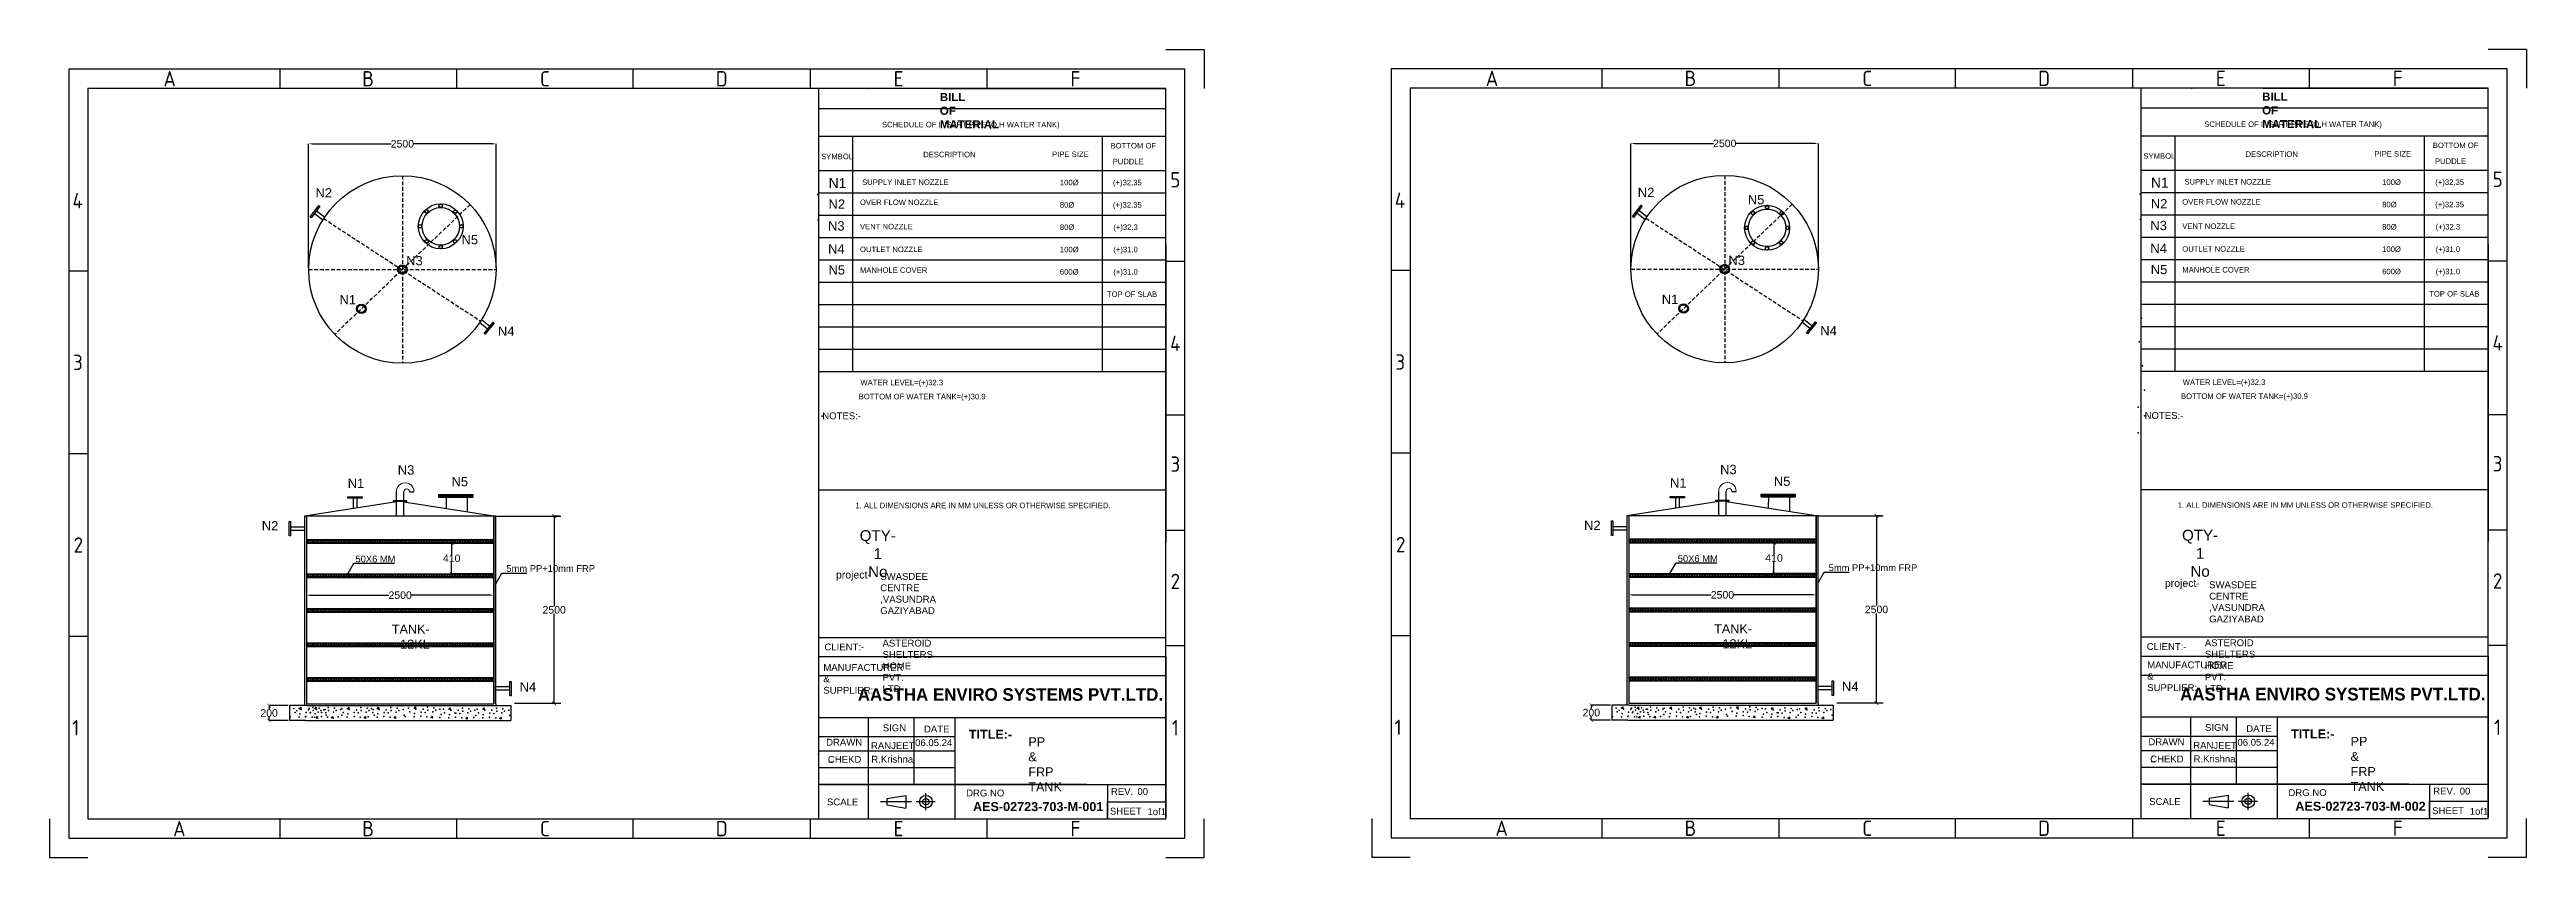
# Model space of a CAD drawing. Header units: millimetres. Extents: x 28040 to 97772, y -4599999986130 to 21571.
# Drawn here: x 28040 to 61072, y 10753 to 21524 of the extents above; entities that cross this region are included whole.
import ezdxf
from ezdxf.enums import TextEntityAlignment as Align

# ---------------------------------------------------------------- set-up
doc = ezdxf.new("R2010")
doc.units = ezdxf.units.MM
doc.header["$LTSCALE"] = 200
doc.header["$MEASUREMENT"] = 0
doc.linetypes.add('HIDDEN', pattern=[0.375, 0.25, -0.125])
doc.layers.add('TEXT', color=5, linetype='Continuous')
doc.styles.add('BAUHAUS', font='')
doc.styles.add('ISOCP', font='isocp.shx')
doc.styles.add('ROMANS', font='romans.shx', dxfattribs={"width": 0.85, "height": 75})
doc.styles.get("Standard").update_dxf_attribs({"font": 'arial.ttf'})
doc.styles.get('BAUHAUS').set_extended_font_data('Bauhaus Md BT', bold=True)
doc.dimstyles.get("Standard").update_dxf_attribs({"dimtxt": 100, "dimasz": 50, "dimexe": 0.18, "dimexo": 20, "dimgap": 0.5, "dimtad": 0, "dimtih": 1, "dimtoh": 1, "dimdec": 0, "dimzin": 0, "dimdsep": 46, "dimtxsty": 'Standard', "dimcen": 0.09, "dimadec": 0, "dimazin": 0, "dimtfac": 1, "dimtdec": 0, "dimtofl": 0, "dimtmove": 0, "dimatfit": 3, "dimfxl": 1, "dimtolj": 1, "dimtzin": 0, "dimarcsym": 0})

msp = doc.modelspace()

# ---------------------------------------------------------------- texts
at = {"color": 0, "style": 'ISOCP'}
for s, p in [('A', (29642.1, 21134)), ('B', (32288.5, 21134)), ('C', (34646.6, 21134)), ('D', (37004.6, 21134)), ('E', (39362.7, 21134)), ('F', (41720.7, 21134)), ('A', (47275.8, 21139.2)), ('B', (49922.2, 21139.2)), ('C', (52280.3, 21139.2)), ('D', (54638.3, 21139.2)), ('E', (56996.4, 21139.2)), ('F', (59354.4, 21139.2)), ('5', (43053.5, 19788.3)), ('5', (60687.2, 19793.5)), ('4', (28415.9, 19510.1)), ('4', (46049.6, 19515.3)), ('4', (43053.5, 17608.3)), ('4', (60687.2, 17613.5)), ('3', (28418.9, 17353.4)), ('3', (46052.6, 17358.6)), ('3', (43053.5, 15997.3)), ('3', (60687.2, 16002.5)), ('2', (28424.9, 14918.5)), ('2', (46058.5, 14923.7)), ('2', (43053.5, 14433.3)), ('2', (60687.2, 14438.5)), ('1', (28389.6, 12483.5)), ('1', (43053.5, 12483.5)), ('1', (46023.3, 12488.7)), ('1', (60687.2, 12488.7)), ('A', (29771.3, 11137.9)), ('B', (32288.5, 11137.9)), ('C', (34646.6, 11137.9)), ('D', (37004.6, 11137.9)), ('E', (39362.7, 11137.9)), ('F', (41720.7, 11137.9)), ('A', (47405, 11143.1)), ('B', (49922.2, 11143.1)), ('C', (52280.3, 11143.1)), ('D', (54638.3, 11143.1)), ('E', (56996.4, 11143.1)), ('F', (59354.4, 11143.1))]:
    msp.add_text(s, height=205, dxfattribs=at).set_placement(p, align=Align.MIDDLE)
at = {"color": 0}
for s, p in [('SCHEDULE OF INSERT PIPE (O.H WATER TANK)', (39141.1, 20486.8, 0)), ('SCHEDULE OF INSERT PIPE (O.H WATER TANK)', (56774.7, 20492, 0)), ('DESCRIPTION ', (39690.8, 20088.1, 0)), (' PIPE SIZE', (41382, 20091, 0)), ('BOTTOM OF', (42189.6, 20205.2, 482.8)), ('DESCRIPTION ', (57324.5, 20093.3, 0)), (' PIPE SIZE', (59015.7, 20096.2, 0)), ('BOTTOM OF', (59823.3, 20210.4, 482.8)), ('SYMBOL', (38329.2, 20061.9, 0)), (' PUDDLE', (42189.6, 19993.9, 482.8)), ('SYMBOL', (55962.9, 20067.1, 0)), (' PUDDLE', (59823.3, 19999.1, 482.8)), ('OVER FLOW NOZZLE', (38848.1, 19451)), (' SUPPLY INLET NOZZLE ', (38848.1, 19719)), ('80%%C', (41513.9, 19416.3)), ('100%%C', (41513.9, 19714)), ('(+)32.35', (42221.8, 19714, 0)), ('(+)32.35', (42221.8, 19416.3, 0)), ('OVER FLOW NOZZLE', (56481.8, 19456.2)), (' SUPPLY INLET NOZZLE ', (56481.8, 19724.2)), ('80%%C', (59147.5, 19421.5)), ('100%%C', (59147.5, 19719.2)), ('(+)32.35', (59855.4, 19719.2, 0)), ('(+)32.35', (59855.4, 19421.5, 0)), ('VENT NOZZLE ', (38848.1, 19126.8)), ('80%%C', (41513.9, 19118.6)), ('(+)32.3', (42226.5, 19118.6, 0)), ('VENT NOZZLE ', (56481.8, 19132)), ('80%%C', (59147.5, 19123.8)), ('(+)32.3', (59860.2, 19123.8, 0)), ('OUTLET NOZZLE', (38848.1, 18823.4)), ('100%%C', (41513.9, 18820.9)), ('(+)31.0', (42226.5, 18820.9, 0)), ('OUTLET NOZZLE', (56481.8, 18828.6)), ('100%%C', (59147.5, 18826.1)), ('(+)31.0', (59860.2, 18826.1, 0)), ('MANHOLE COVER ', (38847.8, 18546, 0)), ('600%%C', (41513.9, 18523.3)), ('(+)31.0', (42226.5, 18523.3, 0)), ('MANHOLE COVER ', (56481.5, 18551.2, 0)), ('600%%C', (59147.5, 18528.5)), ('(+)31.0', (59860.2, 18528.5, 0)), ('TOP OF SLAB', (42140.9, 18225.6, 0)), ('TOP OF SLAB', (59774.5, 18230.8, 0)), ('1. ALL DIMENSIONS ARE IN MM UNLESS OR OTHERWISE SPECIFIED.', (38787.6, 15409.4)), ('1. ALL DIMENSIONS ARE IN MM UNLESS OR OTHERWISE SPECIFIED.', (56421.3, 15414.6))]:
    msp.add_text(s, height=73.19, dxfattribs=at).set_placement(p)
for s, p in [('BOTTOM OF WATER TANK=(+)30.9', (39677.1, 16888.7, 0)), ('WATER LEVEL=(+)32.3', (39405.3, 17075.5, 0)), ('BOTTOM OF WATER TANK=(+)30.9', (57310.8, 16893.9, 0)), ('WATER LEVEL=(+)32.3', (57039, 17080.7, 0))]:
    msp.add_text(s, height=73.19, dxfattribs=at).set_placement(p, align=Align.MIDDLE)
at = {"color": 0, "ltscale": 150, "char_height": 5.696, "width": 3954.568, "attachment_point": 1, "style": 'ROMANS'}
for insert in [(38970.8, 21005.8), (56604.5, 21011)]:
    msp.add_mtext('\\pt3450;ED ', dxfattribs=dict(at, insert=insert))
at = {"color": 0}
for s, insert, char_height, width, attachment_point in [('{\\fArial|b1|i0|c0|p34;BILL OF MATERIAL}', (39913.4, 20945.3), 109.359, 0.921, 1), ('{\\fArial|b1|i0|c0|p34;BILL OF MATERIAL}', (57547, 20950.5), 109.359, 0.921, 1), ('{\\fArial|b0|i0|c0|p34;NOTES:-}', (38345.7, 16686), 91.132, 0.921, 1), ('{\\fArial|b0|i0|c0|p34;NOTES:-}', (55979.4, 16691.2), 91.132, 0.921, 1), ('QTY- 1 No', (39085.5, 15116.4), 144.46, 0.921, 2), ('QTY- 1 No', (56719.2, 15121.6), 144.46, 0.921, 2), ('SWASDEE CENTRE ,VASUNDRA GAZIYABAD', (39118.7, 14545.4), 91.132, 0.921, 1), ('SWASDEE CENTRE ,VASUNDRA GAZIYABAD', (56840.2, 14434), 91.132, 0.921, 1), ('TANK- 12KL', (33109.3, 13857.7), 120.38, 0.921, 3), ('{\\fArial|b0|i0|c0|p34;CLIENT:-}', (38374.6, 13605.4), 91.132, 0.921, 1), ('ASTEROID SHELTERS HOME PVT. LTD', (39149.1, 13655.9), 91.132, 0.921, 1), ('TANK- 12KL', (50742.9, 13862.9), 120.38, 0.921, 3), ('{\\fArial|b0|i0|c0|p34;CLIENT:-}', (56008.3, 13610.6), 91.132, 0.921, 1), ('ASTEROID SHELTERS HOME PVT. LTD', (56782.8, 13661.1), 91.132, 0.921, 1), ('MANUFACTURER & SUPPLIER:-', (38359.4, 13331), 91.132, 0.921, 1), ('MANUFACTURER & SUPPLIER:-', (56014.3, 13366.4), 91.132, 0.921, 1), ('{\\fArial|b0|i0|c0|p34;DRAWN}', (38396.6, 12335.6), 91.132, 0.921, 1), ('RANJEET', (38994.7, 12288.6), 91.13, 491.098, 1), ('{\\fArial|b0|i0|c0|p34;SIGN}', (39151.7, 12526.7), 91.132, 0.921, 1), ('06.05.24', (39583.5, 12328.9), 91.13, 0.921, 1), ('{\\fArial|b0|i0|c0|p34;DATE}', (39701.6, 12510.8), 91.132, 0.921, 1), ('{\\fArial|b1|i0|c0|p34;TITLE:-}', (40298.7, 12455.5), 120.381, 0.921, 1), ('PP & FRP  TANK', (41092.7, 12356), 120.381, 0.921, 1), ('{\\fArial|b0|i0|c0|p34;DRAWN}', (56030.2, 12340.8), 91.132, 0.921, 1), ('RANJEET', (56628.4, 12293.8), 91.13, 491.098, 1), ('{\\fArial|b0|i0|c0|p34;SIGN}', (56785.4, 12531.9), 91.132, 0.921, 1), ('06.05.24', (57217.2, 12334.1), 91.13, 0.921, 1), ('{\\fArial|b0|i0|c0|p34;DATE}', (57335.3, 12516), 91.132, 0.921, 1), ('{\\fArial|b1|i0|c0|p34;TITLE:-}', (57932.4, 12460.7), 120.381, 0.921, 1), ('PP & FRP  TANK', (58726.3, 12361.2), 120.381, 0.921, 1), ('{\\fArial|b0|i0|c0|p34;CHEKD}', (38420.3, 12106.8), 91.132, 0.921, 1), ('{\\fArial|b0|i0|c0|p34;R.Krishna}', (38999, 12108.7), 91.132, 0.921, 1), ('{\\fArial|b0|i0|c0|p34;CHEKD}', (56053.9, 12112), 91.132, 0.921, 1), ('{\\fArial|b0|i0|c0|p34;R.Krishna}', (56632.7, 12113.9), 91.132, 0.921, 1), ('{\\fArial|b0|i0|c0|p34;DRG.NO}', (40263.9, 11657.8), 91.132, 0.921, 1), ('{\\fArial|b0|i0|c0|p34;REV.}', (42194.7, 11679.1), 91.132, 0.921, 1), ('  00', (42548.5, 11677.8), 91.13, 0.921, 1), ('{\\fArial|b0|i0|c0|p34;DRG.NO}', (57897.6, 11663), 91.132, 0.921, 1), ('{\\fArial|b0|i0|c0|p34;REV.}', (59828.4, 11684.3), 91.132, 0.921, 1), ('  00', (60182.2, 11683), 91.13, 0.921, 1), ('{\\fArial|b0|i0|c0|p34;SCALE}', (38407.5, 11538.9), 91.132, 0.921, 1), ('{\\fArial|b1|i0|c0|p34;AES-02723-703-M-001}', (40355.4, 11491.4), 120.381, 0.921, 1), ('{\\fArial|b0|i0|c0|p34;SHEET\\Fromans|c0; }', (42180.1, 11416.5), 91.132, 0.921, 1), ('{\\fArial|b0|i0|c0|p34;1of1 }', (42681.9, 11408.9), 91.132, 0.921, 1), ('{\\fArial|b0|i0|c0|p34;SCALE}', (56041.1, 11544.1), 91.132, 0.921, 1), ('{\\fArial|b1|i0|c0|p34;AES-02723-703-M-002}', (57989.1, 11496.6), 120.381, 0.921, 1), ('{\\fArial|b0|i0|c0|p34;SHEET\\Fromans|c0; }', (59813.8, 11421.7), 91.132, 0.921, 1), ('{\\fArial|b0|i0|c0|p34;1of1 }', (60315.6, 11414.1), 91.132, 0.921, 1)]:
    msp.add_mtext(s, dxfattribs=dict(at, insert=insert, char_height=char_height, width=width, attachment_point=attachment_point))
at = {"linetype": 'Continuous', "attachment_point": 1}
for s, width, gutter_width, insert, char_height in [('N2', 749.569, 619.6, (31586.6, 19675.3), 123.91), ('N2', 749.569, 619.6, (38428.3, 19525.1), 123.91), ('N2', 749.569, 619.6, (49220.3, 19680.5), 123.91), ('N5', 1537.269, 1270.6, (50687.6, 19584.9), 123.91), ('N2', 749.569, 619.6, (56062, 19530.3), 123.91), ('N3', 749.569, 619.6, (38421.9, 19234.8), 123.91), ('N3', 749.569, 619.6, (56055.6, 19240), 123.91), ('N5', 1537.269, 1270.6, (33533.9, 19050.8), 123.91), ('N4', 749.569, 619.6, (38422, 18928.5), 123.91), ('N4', 749.569, 619.6, (56055.7, 18933.7), 123.91), ('N3', 749.569, 619.6, (32795.7, 18770.8), 123.91), ('N5', 749.569, 619.6, (38427.7, 18648.1), 123.91), ('N3', 749.569, 619.6, (50429.4, 18776), 123.91), ('N5', 749.569, 619.6, (56061.4, 18653.3), 123.91), ('N1', 1537.269, 1270.6, (31906.8, 18249.9), 123.91), ('N1', 1537.269, 1270.6, (49540.4, 18255.1), 123.91), ('N4', 749.569, 619.6, (34019.7, 17831.1), 123.91), ('N4', 749.569, 619.6, (51653.4, 17836.3), 123.91), ('N3', 1537.269, 1270.6, (32684.1, 15981.7), 123.91), ('N3', 1537.269, 1270.6, (50317.8, 15986.9), 123.91), ('N1', 1537.269, 1270.6, (32016.5, 15803.8), 123.91), ('N5', 1537.269, 1270.6, (33400.8, 15825.6), 123.91), ('N1', 1537.269, 1270.6, (49650.2, 15809), 123.91), ('N5', 1537.269, 1270.6, (51034.5, 15830.8), 123.91), ('N2', 1537.269, 1270.6, (30870.5, 15236.8), 123.91), ('N2', 1537.269, 1270.6, (48504.2, 15242), 123.91), ('50X6 MM', 655.621, 446.8, (32120.1, 14777.1), 89.36), ('5mm PP+10mm FRP', 1256.803, 191.6, (34132.5, 14649.9), 89.357), ('50X6 MM', 655.621, 446.8, (49753.8, 14782.3), 89.36), ('5mm PP+10mm FRP', 1256.803, 191.6, (51766.1, 14660.6), 89.357), ('N4', 1537.269, 1270.6, (34309.1, 13089.6), 123.91), ('N4', 1537.269, 1270.6, (51942.8, 13094.8), 123.91)]:
    msp.add_mtext_dynamic_manual_height_columns(s, width=width, gutter_width=gutter_width, heights=[0], dxfattribs=dict(at, insert=insert, char_height=char_height))
at = {"color": 0, "char_height": 132.37, "attachment_point": 1}
for insert in [(38430.3, 19810.4), (56064, 19815.6)]:
    msp.add_mtext_dynamic_manual_height_columns('N1', width=800.742, gutter_width=661.9, heights=[0], dxfattribs=dict(at, insert=insert))
at = {"char_height": 100, "attachment_point": 1}
for insert in [(38528.3, 14572), (56249.8, 14460.5)]:
    msp.add_mtext_dynamic_manual_height_columns('project-', width=32.114, gutter_width=500, heights=[0], dxfattribs=dict(at, insert=insert))
at = {"color": 0, "char_height": 168.595, "width": 3841.736, "attachment_point": 5, "style": 'BAUHAUS'}
for insert in [(40854.7, 12924.4), (58488.4, 12929.6)]:
    msp.add_mtext('AASTHA ENVIRO SYSTEMS PVT.LTD.', dxfattribs=dict(at, insert=insert))

# ---------------------------------------------------------------- blocks, each defined once
blk = doc.blocks.new('*D90')
at = {"color": 0, "lineweight": -2, "transparency": 16777216}
for p, q in [((31496, 18612), (31496, 20267)), ((31546, 20267), (32596, 20267)), ((33946, 20267), (32897, 20267)), ((33996, 18612), (33996, 20267))]:
    blk.add_line(p, q, dxfattribs=at)
at = {"color": 0, "linetype": 'Continuous', "transparency": 16777216}
for points in [[(31546, 20275), (31546, 20258), (31496, 20267)], [(33946, 20275), (33946, 20258), (33996, 20267)]]:
    blk.add_solid(points, dxfattribs=at)
at = {"layer": 'Defpoints', "color": 0, "linetype": 'Continuous', "transparency": 16777216}
for p in [(33996, 20267), (31496, 18592), (33996, 18592)]:
    blk.add_point(p, dxfattribs=at)
at = {"color": 0, "linetype": 'Continuous', "transparency": 16777216, "insert": (32746, 20267), "char_height": 100, "attachment_point": 5}
blk.add_mtext('\\A1;2500', dxfattribs=at)
blk = doc.blocks.new('*D91')
at = {"color": 0, "lineweight": -2, "transparency": 16777216}
for p, q in [((31466, 14464), (31466, 14249)), ((31516, 14249), (32566, 14249)), ((33916, 14249), (32867, 14249)), ((33966, 14464), (33966, 14249))]:
    blk.add_line(p, q, dxfattribs=at)
at = {"color": 0, "linetype": 'Continuous', "transparency": 16777216}
for points in [[(31516, 14258), (31516, 14241), (31466, 14249)], [(33916, 14258), (33916, 14241), (33966, 14249)]]:
    blk.add_solid(points, dxfattribs=at)
at = {"layer": 'Defpoints', "color": 0, "linetype": 'Continuous', "transparency": 16777216}
for p in [(31466, 14484), (33966, 14484), (33966, 14249)]:
    blk.add_point(p, dxfattribs=at)
at = {"color": 0, "linetype": 'Continuous', "transparency": 16777216, "insert": (32716, 14249), "char_height": 100, "attachment_point": 5}
blk.add_mtext('\\A1;2500', dxfattribs=at)
blk = doc.blocks.new('_ArchTick')
at = {"color": 0, "linetype": 'ByBlock', "const_width": 0.15}
blk.add_lwpolyline([(-0.5, -0.5), (0.5, 0.5)], dxfattribs=at)
blk = doc.blocks.new('*D92')
at = {"color": 0, "lineweight": -2, "transparency": 16777216}
for p, q in [((34839, 15303), (34770, 15303)), ((34770, 15303), (34770, 14105)), ((34770, 12805), (34770, 14002)), ((34839, 12805), (34770, 12805))]:
    blk.add_line(p, q, dxfattribs=at)
at = {"layer": 'Defpoints', "color": 0, "linetype": 'Continuous', "transparency": 16777216}
for p in [(34859, 15303), (34770, 12805), (34859, 12805)]:
    blk.add_point(p, dxfattribs=at)
at = {"color": 0, "linetype": 'Continuous', "lineweight": -2, "transparency": 16777216, "xscale": 50, "yscale": 50, "zscale": 50}
for p, rotation in [((34770, 15303), 90), ((34770, 12805), 270)]:
    blk.add_blockref('_ArchTick', p, dxfattribs=dict(at, rotation=rotation))
at = {"color": 0, "linetype": 'Continuous', "transparency": 16777216, "insert": (34770, 14054), "char_height": 100, "attachment_point": 5}
blk.add_mtext('\\A1;2500', dxfattribs=at)
blk = doc.blocks.new('*D93')
at = {"color": 0, "lineweight": -2, "transparency": 16777216}
for p, q in [((33946, 14944), (33403, 14945)), ((33403, 14945), (33403, 14791)), ((33403, 14535), (33403, 14688)), ((33946, 14534), (33403, 14535))]:
    blk.add_line(p, q, dxfattribs=at)
at = {"layer": 'Defpoints', "color": 0, "linetype": 'Continuous', "transparency": 16777216}
for p in [(33966, 14944), (33403, 14535), (33966, 14534)]:
    blk.add_point(p, dxfattribs=at)
at = {"color": 0, "linetype": 'Continuous', "lineweight": -2, "transparency": 16777216, "xscale": 50, "yscale": 50, "zscale": 50}
for p, rotation in [((33403, 14945), 89.96324963914192), ((33403, 14535), 269.9632496391418)]:
    blk.add_blockref('_ArchTick', p, dxfattribs=dict(at, rotation=rotation))
at = {"color": 0, "linetype": 'Continuous', "transparency": 16777216, "insert": (33403, 14740), "char_height": 100, "attachment_point": 5}
blk.add_mtext('\\A1;410', dxfattribs=at)
blk = doc.blocks.new('*D94')
at = {"color": 0, "lineweight": -2, "transparency": 16777216}
for p, q in [((31221, 12778), (30968, 12778)), ((30968, 12778), (30968, 12730)), ((30968, 12579), (30968, 12627)), ((31221, 12579), (30968, 12579))]:
    blk.add_line(p, q, dxfattribs=at)
at = {"layer": 'Defpoints', "color": 0, "linetype": 'Continuous', "transparency": 16777216}
for p in [(30968, 12579), (31241, 12778), (31241, 12579)]:
    blk.add_point(p, dxfattribs=at)
at = {"color": 0, "linetype": 'Continuous', "lineweight": -2, "transparency": 16777216, "xscale": 50, "yscale": 50, "zscale": 50}
for p, rotation in [((30968, 12778), 90), ((30968, 12579), 270)]:
    blk.add_blockref('_ArchTick', p, dxfattribs=dict(at, rotation=rotation))
at = {"color": 0, "linetype": 'Continuous', "transparency": 16777216, "insert": (30968, 12679), "char_height": 100, "attachment_point": 5}
blk.add_mtext('\\A1;200', dxfattribs=at)
blk = doc.blocks.new('*D95')
at = {"color": 0, "lineweight": -2, "transparency": 16777216}
for p, q in [((49130, 18617), (49130, 20272)), ((49180, 20272), (50229, 20272)), ((51580, 20272), (50530, 20272)), ((51630, 18617), (51630, 20272))]:
    blk.add_line(p, q, dxfattribs=at)
at = {"color": 0, "linetype": 'Continuous', "transparency": 16777216}
for points in [[(49180, 20280), (49180, 20264), (49130, 20272)], [(51580, 20280), (51580, 20264), (51630, 20272)]]:
    blk.add_solid(points, dxfattribs=at)
at = {"layer": 'Defpoints', "color": 0, "linetype": 'Continuous', "transparency": 16777216}
for p in [(51630, 20272), (49130, 18597), (51630, 18597)]:
    blk.add_point(p, dxfattribs=at)
at = {"color": 0, "linetype": 'Continuous', "transparency": 16777216, "insert": (50380, 20272), "char_height": 100, "attachment_point": 5}
blk.add_mtext('\\A1;2500', dxfattribs=at)
blk = doc.blocks.new('*D99')
at = {"color": 0, "lineweight": -2, "transparency": 16777216}
for p, q in [((49100, 14469), (49100, 14254)), ((49150, 14254), (50199, 14254)), ((51550, 14254), (50500, 14254)), ((51600, 14469), (51600, 14254))]:
    blk.add_line(p, q, dxfattribs=at)
at = {"color": 0, "linetype": 'Continuous', "transparency": 16777216}
for points in [[(49150, 14263), (49150, 14246), (49100, 14254)], [(51550, 14263), (51550, 14246), (51600, 14254)]]:
    blk.add_solid(points, dxfattribs=at)
at = {"layer": 'Defpoints', "color": 0, "linetype": 'Continuous', "transparency": 16777216}
for p in [(49100, 14489), (51600, 14489), (51600, 14254)]:
    blk.add_point(p, dxfattribs=at)
at = {"color": 0, "linetype": 'Continuous', "transparency": 16777216, "insert": (50350, 14254), "char_height": 100, "attachment_point": 5}
blk.add_mtext('\\A1;2500', dxfattribs=at)
blk = doc.blocks.new('*D96')
at = {"color": 0, "lineweight": -2, "transparency": 16777216}
for p, q in [((52472, 15308), (52404, 15308)), ((52404, 15308), (52404, 14111)), ((52404, 12810), (52404, 14007)), ((52472, 12810), (52404, 12810))]:
    blk.add_line(p, q, dxfattribs=at)
at = {"layer": 'Defpoints', "color": 0, "linetype": 'Continuous', "transparency": 16777216}
for p in [(52492, 15308), (52404, 12810), (52492, 12810)]:
    blk.add_point(p, dxfattribs=at)
at = {"color": 0, "linetype": 'Continuous', "lineweight": -2, "transparency": 16777216, "xscale": 50, "yscale": 50, "zscale": 50}
for p, rotation in [((52404, 15308), 90), ((52404, 12810), 270)]:
    blk.add_blockref('_ArchTick', p, dxfattribs=dict(at, rotation=rotation))
at = {"color": 0, "linetype": 'Continuous', "transparency": 16777216, "insert": (52404, 14059), "char_height": 100, "attachment_point": 5}
blk.add_mtext('\\A1;2500', dxfattribs=at)
blk = doc.blocks.new('*D97')
at = {"color": 0, "lineweight": -2, "transparency": 16777216}
for p, q in [((51580, 14949), (51037, 14950)), ((51037, 14950), (51037, 14796)), ((51037, 14540), (51037, 14693)), ((51580, 14539), (51037, 14540))]:
    blk.add_line(p, q, dxfattribs=at)
at = {"layer": 'Defpoints', "color": 0, "linetype": 'Continuous', "transparency": 16777216}
for p in [(51600, 14949), (51037, 14540), (51600, 14539)]:
    blk.add_point(p, dxfattribs=at)
at = {"color": 0, "linetype": 'Continuous', "lineweight": -2, "transparency": 16777216, "xscale": 50, "yscale": 50, "zscale": 50}
for p, rotation in [((51037, 14950), 89.96324963914192), ((51037, 14540), 269.9632496391418)]:
    blk.add_blockref('_ArchTick', p, dxfattribs=dict(at, rotation=rotation))
at = {"color": 0, "linetype": 'Continuous', "transparency": 16777216, "insert": (51037, 14745), "char_height": 100, "attachment_point": 5}
blk.add_mtext('\\A1;410', dxfattribs=at)
blk = doc.blocks.new('*D98')
at = {"color": 0, "lineweight": -2, "transparency": 16777216}
for p, q in [((48855, 12784), (48601, 12784)), ((48601, 12784), (48601, 12736)), ((48601, 12584), (48601, 12632)), ((48855, 12584), (48601, 12584))]:
    blk.add_line(p, q, dxfattribs=at)
at = {"layer": 'Defpoints', "color": 0, "linetype": 'Continuous', "transparency": 16777216}
for p in [(48601, 12584), (48875, 12784), (48875, 12584)]:
    blk.add_point(p, dxfattribs=at)
at = {"color": 0, "linetype": 'Continuous', "lineweight": -2, "transparency": 16777216, "xscale": 50, "yscale": 50, "zscale": 50}
for p, rotation in [((48601, 12784), 90), ((48601, 12584), 270)]:
    blk.add_blockref('_ArchTick', p, dxfattribs=dict(at, rotation=rotation))
at = {"color": 0, "linetype": 'Continuous', "transparency": 16777216, "insert": (48601, 12684), "char_height": 100, "attachment_point": 5}
blk.add_mtext('\\A1;200', dxfattribs=at)

# ---------------------------------------------------------------- dimensions: what is measured, and where the dimension line sits
at = {"linetype": 'Continuous'}
for base, p1, p2, picture, middle in [((33996.1, 20266.7), (31496.1, 18591.6), (33996.1, 18591.6), '*D90', (32746.1, 20266.7)), ((51629.8, 20271.9), (49129.8, 18596.8), (51629.8, 18596.8), '*D95', (50379.8, 20271.9)), ((33966.1, 14249.2), (31466, 14484.2), (33966.1, 14484.2), '*D91', (32716, 14249.2)), ((51599.8, 14254.4), (49099.7, 14489.4), (51599.8, 14489.4), '*D99', (50349.7, 14254.4))]:
    dim = msp.add_linear_dim(base=base, p1=p1, p2=p2, dimstyle='Standard', override={"dimfxl": 110}, dxfattribs=at)
    dim.commit()
    dim.dimension.update_dxf_attribs({"geometry": picture, "text_midpoint": middle})
for base, p1, p2, text, picture, middle in [((34770.1, 12804.7), (34858.6, 15302.9), (34858.6, 12804.7), '2500', '*D92', (34770.1, 14053.8)), ((52403.7, 12809.9), (52492.3, 15308.1), (52492.3, 12809.9), '2500', '*D96', (52403.7, 14059)), ((30967.8, 12579.2), (31241.2, 12778.4), (31241.2, 12579.2), '200', '*D94', (30967.8, 12678.8)), ((48601.5, 12584.4), (48874.8, 12783.6), (48874.8, 12584.4), '200', '*D98', (48601.5, 12684))]:
    dim = msp.add_linear_dim(base=base, p1=p1, p2=p2, angle=90, text=text, dimstyle='Standard', override={"dimblk": 'ArchTick', "dimblk2": 'ArchTick', "dimfxl": 110}, dxfattribs=at)
    dim.commit()
    dim.dimension.update_dxf_attribs({"geometry": picture, "text_midpoint": middle})
for p1, p2, picture, middle in [((33966.2, 14944.2), (33966, 14534.2), '*D93', (33403.3, 14739.5)), ((51599.9, 14949.4), (51599.6, 14539.4), '*D97', (51037, 14744.8))]:
    dim = msp.add_aligned_dim(p1=p1, p2=p2, distance=-562.8, dimstyle='Standard', override={"dimblk": 'ArchTick', "dimblk2": 'ArchTick', "dimfxl": 110}, dxfattribs=at)
    dim.commit()
    dim.dimension.update_dxf_attribs({"geometry": picture, "text_midpoint": middle})

# ---------------------------------------------------------------- hatches: boundary and pattern name
h = msp.add_hatch()
h.set_pattern_fill('AR-CONC', color=256, scale=150)
h.set_pattern_definition([(50, (34444.95, 13160.8), (1075.9, -94.13), [112.5, -1237.5]), (355, (34445, 13160.8), (-208.13, 1128.3), [90, -990]), (100.45, (34534.6, 13153), (867.76, 1034.16), [95.6, -1051.7]), (46.184, (34445, 13460.8), (1600.86, -248.3), [168.75, -1856.25]), (96.636, (34578.4, 13440.1), (1402, 1461.2), [143.4, -1577.57]), (351.184, (34445, 13460.8), (1402, 1461.2), [135, -1485]), (21, (34594.95, 13385.8), (895.36, -603.93), [112.5, -1237.5]), (326, (34595, 13385.8), (364.97, 1087.73), [90, -990]), (71.45, (34669.6, 13335.5), (1260.33, 483.8), [95.6, -1051.71]), (37.5, (34444.95, 13160.83), (18.24, 499.34), [0, -978, 0, -1005, 0, -993.75]), (7.5, (34444.95, 13160.83), (394.6, 591.62), [0, -573, 0, -955.5, 0, -378.75]), (327.5, (34110.45, 13160.83), (800.734, -33.83), [0, -375, 0, -1170, 0, -1552.5]), (317.5, (33960.45, 13160.8), (874.78, 150.16), [0, -487.5, 0, -777, 0, -1102.5])])
h.paths.add_polyline_path([(34191.1, 12778.4), (33991.1, 12778.4), (33971.1, 12778.4), (31471.1, 12778.4), (31441.2, 12778.4), (31241.2, 12778.4), (31241.2, 12579.2), (31423.7, 12579.2), (31453.7, 12579.2), (33953.7, 12579.2), (33973.7, 12579.2), (34173.7, 12579.2), (34191.1, 12579.2)])
h = msp.add_hatch()
h.set_pattern_fill('AR-CONC', color=256, scale=150)
h.set_pattern_definition([(50, (52078.6, 13166), (1075.9, -94.13), [112.5, -1237.5]), (355, (52078.6, 13166), (-208.13, 1128.3), [90, -990]), (100.45, (52168.3, 13158.2), (867.76, 1034.16), [95.6, -1051.7]), (46.184, (52078.6, 13466), (1600.86, -248.3), [168.75, -1856.25]), (96.636, (52212, 13445.3), (1402, 1461.2), [143.4, -1577.57]), (351.184, (52078.6, 13466), (1402, 1461.2), [135, -1485]), (21, (52228.6, 13391), (895.36, -603.93), [112.5, -1237.5]), (326, (52228.6, 13391), (364.97, 1087.73), [90, -990]), (71.45, (52303.2, 13340.7), (1260.33, 483.8), [95.6, -1051.71]), (37.5, (52078.63, 13166.03), (18.24, 499.34), [0, -978, 0, -1005, 0, -993.75]), (7.5, (52078.6, 13166.03), (394.6, 591.62), [0, -573, 0, -955.5, 0, -378.75]), (327.5, (51744.13, 13166.03), (800.734, -33.83), [0, -375, 0, -1170, 0, -1552.5]), (317.5, (51594.1, 13166), (874.78, 150.16), [0, -487.5, 0, -777, 0, -1102.5])])
h.paths.add_polyline_path([(51824.8, 12783.6), (51624.8, 12783.6), (51604.8, 12783.6), (49104.8, 12783.6), (49074.8, 12783.6), (48874.8, 12783.6), (48874.8, 12584.4), (49057.4, 12584.4), (49087.4, 12584.4), (51587.4, 12584.4), (51607.3, 12584.4), (51807.3, 12584.4), (51824.8, 12584.4)])

# ---------------------------------------------------------------- linework, layer by layer
at = {"color": 0}
for p, q in [((43438, 21518.4), (42925.4, 21518.4)), ((43438, 21518.4), (43438, 21005.8)), ((61071.7, 21523.6), (60559.1, 21523.6)), ((61071.7, 21523.6), (61071.7, 21011)), ((43181.7, 21262.1), (28296.7, 21262.1)), ((28296.7, 21262.1), (28296.7, 11009.7)), ((31109.5, 21262.1), (31109.5, 21005.8)), ((33467.6, 21262.1), (33467.6, 21005.8)), ((35825.6, 21005.8), (35825.6, 21262.1)), ((38183.7, 21262.1), (38183.7, 21005.8)), ((40541.7, 21262.1), (40541.7, 21005.8)), ((43181.7, 11009.7), (43181.7, 21262.1)), ((60815.4, 21267.3), (45930.4, 21267.3)), ((45930.4, 21267.3), (45930.4, 11014.9)), ((48743.2, 21267.3), (48743.2, 21011)), ((51101.2, 21267.3), (51101.2, 21011)), ((53459.3, 21011), (53459.3, 21267.3)), ((55817.3, 21267.3), (55817.3, 21011)), ((58175.4, 21267.3), (58175.4, 21011)), ((60815.4, 11014.9), (60815.4, 21267.3)), ((42925.4, 21005.8), (28553, 21005.8)), ((28553, 21005.8), (28553, 11266.1)), ((38294.5, 21005.8), (38294.5, 11266.1)), ((42925.4, 11266.1), (42925.4, 21005.8)), ((60559.1, 21011), (46186.7, 21011)), ((46186.7, 21011), (46186.7, 11271.3)), ((55928.2, 21011), (55928.2, 11271.3)), ((60559.1, 11271.3), (60559.1, 21011)), ((38294.5, 20739.7), (42925.4, 20739.7)), ((55928.2, 20744.9), (60559.1, 20744.9)), ((38294.5, 20369.5), (42925.4, 20369.5)), ((38750.4, 20369.5), (38750.4, 17232.8)), ((42075.9, 20369.5), (42075.9, 17232.8)), ((55928.2, 20374.7), (60559.1, 20374.7)), ((56384.1, 20374.7), (56384.1, 17238)), ((59709.6, 20374.7), (59709.6, 17238)), ((38294.5, 19911.9), (42925.4, 19911.9)), ((55928.2, 19917.1), (60559.1, 19917.1)), ((38294.5, 19614.2), (42925.4, 19614.2)), ((55928.2, 19619.4), (60559.1, 19619.4)), ((38294.5, 19316.5), (42925.4, 19316.5)), ((55928.2, 19321.7), (60559.1, 19321.7)), ((38294.5, 19018.9), (42925.4, 19018.9)), ((42925.4, 18926.2), (42925.4, 14958.7)), ((55928.2, 19024.1), (60559.1, 19024.1)), ((60559.1, 18931.4), (60559.1, 14963.9)), ((28553, 18570.9), (28296.7, 18570.9)), ((38294.5, 18721.2), (42925.4, 18721.2)), ((43181.7, 18699), (42925.4, 18699)), ((43181.7, 13572.8), (43181.7, 18699)), ((46186.7, 18576.1), (45930.4, 18576.1)), ((55928.2, 18726.4), (60559.1, 18726.4)), ((60815.4, 18704.2), (60559.1, 18704.2)), ((60815.4, 13578), (60815.4, 18704.2)), ((38294.5, 18423.5), (42925.4, 18423.5)), ((55928.2, 18428.7), (60559.1, 18428.7)), ((38294.5, 18125.9), (42925.4, 18125.9)), ((55928.2, 18131.1), (60559.1, 18131.1)), ((38294.5, 17828.2), (42925.4, 17828.2)), ((38294.5, 17530.5), (42925.4, 17530.5)), ((55928.2, 17833.4), (60559.1, 17833.4)), ((55928.2, 17535.7), (60559.1, 17535.7)), ((38294.5, 17232.8), (42925.4, 17232.8)), ((55928.2, 17238), (60559.1, 17238)), ((43181.7, 16648.4), (42925.4, 16648.4)), ((60815.4, 16653.6), (60559.1, 16653.6)), ((28553, 16135.9), (28296.7, 16135.9)), ((46186.7, 16141.1), (45930.4, 16141.1)), ((43181.7, 15110.7), (42925.4, 15110.7)), ((60815.4, 15115.9), (60559.1, 15115.9)), ((28553, 13701), (28296.7, 13701)), ((38294.5, 13687.6), (42925.4, 13687.6)), ((43181.7, 13572.8), (42925.4, 13572.8)), ((46186.7, 13706.2), (45930.4, 13706.2)), ((55928.2, 13692.8), (60559.1, 13692.8)), ((60815.4, 13578), (60559.1, 13578)), ((38294.5, 13433.5), (42633.2, 13433.5)), ((38609.1, 13433.5), (42925.4, 13433.5)), ((42925.4, 13433.5), (42925.4, 11285.5)), ((55928.2, 13438.7), (60266.9, 13438.7)), ((56242.8, 13438.7), (60559.1, 13438.7)), ((60559.1, 13438.7), (60559.1, 11290.7)), ((38294.5, 13179.4), (42925.4, 13179.4)), ((55928.2, 13184.6), (60559.1, 13184.6)), ((38294.5, 12621.2), (42633.2, 12621.2)), ((38609.1, 12621.2), (42925.4, 12621.2)), ((38957.2, 12621.2), (38957.2, 11726.6)), ((39567.4, 12621.2), (39567.4, 11726.6)), ((40114.2, 12621.2), (40114.2, 11726.6)), ((55928.2, 12626.4), (60266.9, 12626.4)), ((56242.8, 12626.4), (60559.1, 12626.4)), ((56590.9, 12626.4), (56590.9, 11731.8)), ((57201.1, 12626.4), (57201.1, 11731.8)), ((57747.9, 12626.4), (57747.9, 11731.8)), ((38294.5, 12367.1), (40114.2, 12367.1)), ((38957.2, 12367.1), (38957.2, 11726.6)), ((55928.2, 12372.3), (57747.9, 12372.3)), ((56590.9, 12372.3), (56590.9, 11731.8)), ((38294.5, 12173.9), (40114.2, 12173.9)), ((38294.5, 11950.3), (40114.2, 11950.3)), ((55928.2, 12179.1), (57747.9, 12179.1)), ((55928.2, 11955.5), (57747.9, 11955.5)), ((41867.2, 11726.6), (38294.5, 11726.6)), ((38317, 11726.6), (42925.4, 11726.6)), ((38957.2, 11726.6), (38957.2, 11266.1)), ((39207.6, 11538.3), (39461.2, 11580.6)), ((39461.2, 11580.6), (39461.2, 11411.5)), ((40114.2, 11726.6), (40114.2, 11266.1)), ((41867.2, 11726.6), (42925.4, 11726.6)), ((42146.8, 11726.6), (42146.8, 11266.1)), ((42925.4, 11726.6), (42925.4, 11419.6)), ((59500.8, 11731.8), (55928.2, 11731.8)), ((55950.6, 11731.8), (60559.1, 11731.8)), ((56590.9, 11731.8), (56590.9, 11271.3)), ((56841.3, 11543.5), (57094.9, 11585.8)), ((57094.9, 11585.8), (57094.9, 11416.7)), ((57747.9, 11731.8), (57747.9, 11271.3)), ((59500.8, 11731.8), (60559.1, 11731.8)), ((59780.4, 11731.8), (59780.4, 11271.3)), ((60559.1, 11731.8), (60559.1, 11424.8)), ((28040.4, 11266.1), (28040.4, 10753.4)), ((28553, 11266.1), (42925.4, 11266.1)), ((31109.5, 11266.1), (31109.5, 11009.7)), ((33467.6, 11266.1), (33467.6, 11009.7)), ((35825.6, 11009.7), (35825.6, 11266.1)), ((38183.7, 11266.1), (38183.7, 11009.7)), ((38348.7, 11266.1), (42925.4, 11266.1)), ((38609.1, 11266.1), (42925.4, 11266.1)), ((39207.6, 11538.3), (39207.6, 11453.8)), ((39207.6, 11453.8), (39461.2, 11411.5)), ((39726.6, 11496.1), (39728.1, 11496.1)), ((39727.4, 11495.3), (39727.4, 11496.8)), ((40541.7, 11266.1), (40541.7, 11009.7)), ((41519.8, 11268), (41519.8, 11266.1)), ((42250.2, 11268), (42250.2, 11266.1)), ((43438, 10753.4), (43438, 11266.1)), ((45674.1, 11271.3), (45674.1, 10758.6)), ((46186.7, 11271.3), (60559.1, 11271.3)), ((48743.2, 11271.3), (48743.2, 11014.9)), ((51101.2, 11271.3), (51101.2, 11014.9)), ((53459.3, 11014.9), (53459.3, 11271.3)), ((55817.3, 11271.3), (55817.3, 11014.9)), ((55982.4, 11271.3), (60559.1, 11271.3)), ((56242.8, 11271.3), (60559.1, 11271.3)), ((56841.3, 11543.5), (56841.3, 11459)), ((56841.3, 11459), (57094.9, 11416.7)), ((57360.3, 11501.3), (57361.8, 11501.3)), ((57361.1, 11500.5), (57361.1, 11502)), ((58175.4, 11271.3), (58175.4, 11014.9)), ((59153.5, 11273.2), (59153.5, 11271.3)), ((59883.9, 11273.2), (59883.9, 11271.3)), ((61071.7, 10758.6), (61071.7, 11271.3)), ((28296.7, 11009.7), (43181.7, 11009.7)), ((45930.4, 11014.9), (60815.4, 11014.9)), ((28040.4, 10753.4), (28553, 10753.4)), ((42925.4, 10753.4), (43438, 10753.4)), ((45674.1, 10758.6), (46186.7, 10758.6)), ((60559.1, 10758.6), (61071.7, 10758.6))]:
    msp.add_line(p, q, dxfattribs=at)
at = {"color": 0, "ltscale": 150}
for p, q in [((39921.4, 21005.8), (42925.4, 21005.8)), ((57555, 21011), (60559.1, 21011))]:
    msp.add_line(p, q, dxfattribs=at)
at = {"linetype": 'HIDDEN'}
for p, q in [((32746.1, 19841.6), (32746.1, 17341.6)), ((50379.8, 19846.8), (50379.8, 17346.8)), ((31696.3, 19270.2), (33789.7, 17903.6)), ((33648.4, 19456.6), (31843.7, 17726.6)), ((49330, 19275.4), (51423.3, 17908.8)), ((51282.1, 19461.8), (49477.4, 17731.8)), ((31496.1, 18591.6), (33996.1, 18591.6)), ((49129.8, 18596.8), (51629.8, 18596.8))]:
    msp.add_line(p, q, dxfattribs=at)
for p, q in [((31515.8, 19291.4), (31560.7, 19349.8)), ((31529.2, 19281.1), (31515.8, 19291.4)), ((31574.2, 19339.5), (31529.2, 19281.1)), ((31560.7, 19349.8), (31588.3, 19385.8)), ((31561.4, 19349.3), (31561.4, 19349.3)), ((31646.7, 19433.9), (31574.2, 19339.5)), ((31574.2, 19339.5), (31685.8, 19253.7)), ((31588.3, 19385.8), (31633.2, 19444.2)), ((31601.8, 19375.4), (31707.7, 19294.1)), ((31633.2, 19444.2), (31646.7, 19433.9)), ((49149.4, 19296.6), (49194.3, 19355)), ((49162.9, 19286.3), (49149.4, 19296.6)), ((49207.8, 19344.7), (49162.9, 19286.3)), ((49194.3, 19355), (49222, 19391)), ((49195, 19354.5), (49195, 19354.5)), ((49280.4, 19439.1), (49207.8, 19344.7)), ((49207.8, 19344.7), (49319.5, 19258.9)), ((49222, 19391), (49266.9, 19449.4)), ((49235.5, 19380.6), (49341.4, 19299.3)), ((49266.9, 19449.4), (49280.4, 19439.1)), ((33882.3, 17797.7), (33776.1, 17883.4)), ((33910.8, 17833), (33801.2, 17921.4)), ((33910.8, 17833), (33957.1, 17890.3)), ((33970.3, 17879.7), (33924.1, 17822.3)), ((33957.1, 17890.3), (33970.3, 17879.7)), ((51516, 17802.9), (51409.8, 17888.6)), ((51544.5, 17838.2), (51434.9, 17926.6)), ((51469.7, 17745.6), (51544.5, 17838.2)), ((51544.5, 17838.2), (51590.8, 17895.5)), ((51604, 17884.9), (51557.7, 17827.5)), ((51590.8, 17895.5), (51604, 17884.9)), ((33836.1, 17740.4), (33910.8, 17833)), ((33849.3, 17729.7), (33836.1, 17740.4)), ((33895.6, 17787), (33849.3, 17729.7)), ((33924.1, 17822.3), (33895.6, 17787)), ((51483, 17734.9), (51469.7, 17745.6)), ((51529.2, 17792.2), (51483, 17734.9)), ((51557.7, 17827.5), (51529.2, 17792.2)), ((51557, 17828.1), (51557, 17828.1)), ((32017.6, 15560.8), (32091.3, 15560.8)), ((32017.6, 15543.8), (32017.6, 15560.8)), ((32091.3, 15543.8), (32017.6, 15543.8)), ((32091.3, 15560.8), (32136.7, 15560.8)), ((32091.3, 15543.8), (32091.3, 15404.8)), ((32210.4, 15543.8), (32091.3, 15543.8)), ((32136.7, 15560.8), (32210.4, 15560.8)), ((32136.7, 15543.8), (32136.7, 15411.9)), ((32210.4, 15560.8), (32210.4, 15543.8)), ((32842.3, 15628.3), (32900, 15628.3)), ((33232.6, 15592), (33684.7, 15592)), ((33232.6, 15575), (33232.6, 15592)), ((33232.6, 15575), (33684.7, 15575)), ((33232.6, 15571.3), (33684.7, 15571.3)), ((33232.6, 15554.3), (33232.6, 15571.3)), ((33232.6, 15554.3), (33684.7, 15554.3)), ((33328.2, 15554.3), (33327.5, 15405.1)), ((33611, 15554.3), (33611, 15359.7)), ((33684.7, 15592), (33684.7, 15575)), ((33684.7, 15571.3), (33684.7, 15554.3)), ((38294.5, 15652.8), (42925.4, 15652.8)), ((49651.3, 15566), (49725, 15566)), ((49651.3, 15549), (49651.3, 15566)), ((49725, 15549), (49651.3, 15549)), ((49725, 15566), (49770.3, 15566)), ((49725, 15549), (49725, 15410)), ((49844, 15549), (49725, 15549)), ((49770.3, 15566), (49844, 15566)), ((49770.3, 15549), (49770.3, 15417.1)), ((49844, 15566), (49844, 15549)), ((50476, 15633.5), (50533.7, 15633.5)), ((50866.2, 15597.2), (51318.3, 15597.2)), ((50866.2, 15580.2), (50866.2, 15597.2)), ((50866.2, 15580.2), (51318.3, 15580.2)), ((50866.2, 15576.5), (51318.3, 15576.5)), ((50866.2, 15559.5), (50866.2, 15576.5)), ((50866.2, 15559.5), (51318.3, 15559.5)), ((50961.9, 15559.5), (50961.2, 15412.1)), ((51244.6, 15559.5), (51244.6, 15367.7)), ((51318.3, 15597.2), (51318.3, 15580.2)), ((51318.3, 15576.5), (51318.3, 15559.5)), ((55928.2, 15658), (60559.1, 15658)), ((31235.2, 15160.4), (31235.2, 15234.1)), ((31235.2, 15234.1), (31252.2, 15234.1)), ((31252.2, 15234.1), (31252.2, 15115.1)), ((31441.2, 15302.9), (31441.2, 12801.1)), ((31466.1, 15302.9), (31466.1, 12802.9)), ((33991.1, 15302.9), (31466.1, 15302.9)), ((33966.1, 15302.9), (33966.1, 12802.9)), ((33966.1, 12802.9), (33966.1, 15302.9)), ((33966.1, 15302.9), (33966.1, 14842.9)), ((33991.1, 12802.9), (33991.1, 15302.9)), ((48868.9, 15165.6), (48868.9, 15239.3)), ((48868.9, 15239.3), (48885.9, 15239.3)), ((48885.9, 15239.3), (48885.9, 15120.3)), ((49074.8, 15308.1), (49074.8, 12806.3)), ((49099.8, 15308.1), (49099.8, 12808.1)), ((51624.8, 15308.1), (49099.8, 15308.1)), ((51599.8, 15308.1), (51599.8, 12808.1)), ((51599.8, 12808.1), (51599.8, 15308.1)), ((51599.8, 15308.1), (51599.8, 14848.1)), ((51624.8, 12808.1), (51624.8, 15308.1)), ((31235.2, 15115.1), (31235.2, 15160.4)), ((31235.2, 15041.4), (31235.2, 15115.1)), ((31252.2, 15041.4), (31235.2, 15041.4)), ((31252.2, 15160.4), (31441.2, 15160.4)), ((31252.2, 15115.1), (31441.2, 15115.1)), ((31252.2, 15115.1), (31252.2, 15041.4)), ((31504.3, 14994.2), (31466, 14944.3)), ((31466.1, 14994.2), (33966.1, 14994.2)), ((31501.1, 14944.3), (31466.1, 14994.2)), ((31466.1, 14944.2), (33966.2, 14944.2)), ((31501.1, 14944.3), (31536.7, 14994.2)), ((31504.3, 14994.2), (31535, 14944.2)), ((31573.1, 14994.2), (31534.8, 14944.3)), ((31569.9, 14944.3), (31535, 14994.2)), ((31569.9, 14944.3), (31605.5, 14994.2)), ((31573.1, 14994.2), (31603.8, 14944.2)), ((31641.9, 14994.2), (31603.6, 14944.3)), ((31638.7, 14944.3), (31603.8, 14994.2)), ((31638.7, 14944.3), (31674.3, 14994.2)), ((31641.9, 14994.2), (31672.6, 14944.2)), ((31710.7, 14994.2), (31672.4, 14944.3)), ((31707.5, 14944.3), (31672.6, 14994.2)), ((31707.5, 14944.3), (31743.2, 14994.2)), ((31710.7, 14994.2), (31741.4, 14944.2)), ((31779.5, 14994.2), (31741.2, 14944.3)), ((31776.3, 14944.3), (31741.4, 14994.2)), ((31776.3, 14944.3), (31812, 14994.2)), ((31779.5, 14994.2), (31810.2, 14944.2)), ((31848.4, 14994.2), (31810, 14944.3)), ((31845.1, 14944.3), (31810.2, 14994.2)), ((31845.1, 14944.3), (31880.8, 14994.2)), ((31848.4, 14994.2), (31879, 14944.2)), ((31917.2, 14994.2), (31878.8, 14944.3)), ((31913.9, 14944.3), (31879, 14994.2)), ((31913.9, 14944.3), (31949.6, 14994.2)), ((31917.2, 14994.2), (31947.8, 14944.2)), ((31986, 14994.2), (31947.6, 14944.3)), ((31982.7, 14944.3), (31947.8, 14994.2)), ((31982.7, 14944.3), (32018.4, 14994.2)), ((31986, 14994.2), (32016.6, 14944.2)), ((32054.8, 14994.2), (32016.4, 14944.3)), ((32051.5, 14944.3), (32016.6, 14994.2)), ((32051.5, 14944.3), (32087.2, 14994.2)), ((32054.8, 14994.2), (32085.4, 14944.2)), ((32123.6, 14994.2), (32085.2, 14944.3)), ((32120.3, 14944.3), (32085.4, 14994.2)), ((32120.3, 14944.3), (32156, 14994.2)), ((32123.6, 14994.2), (32154.2, 14944.2)), ((32192.4, 14994.2), (32154.1, 14944.3)), ((32189.1, 14944.3), (32154.2, 14994.2)), ((32189.1, 14944.3), (32224.8, 14994.2)), ((32192.4, 14994.2), (32223, 14944.2)), ((32261.2, 14994.2), (32222.9, 14944.3)), ((32258, 14944.3), (32223, 14994.2)), ((32258, 14944.3), (32293.6, 14994.2)), ((32261.2, 14994.2), (32291.8, 14944.2)), ((32330, 14994.2), (32291.7, 14944.3)), ((32326.8, 14944.3), (32291.8, 14994.2)), ((32326.8, 14944.3), (32362.4, 14994.2)), ((32330, 14994.2), (32360.6, 14944.2)), ((32398.8, 14994.2), (32360.5, 14944.3)), ((32395.6, 14944.3), (32360.6, 14994.2)), ((32395.6, 14944.3), (32431.2, 14994.2)), ((32398.8, 14994.2), (32429.4, 14944.2)), ((32467.6, 14994.2), (32429.3, 14944.3)), ((32464.4, 14944.3), (32429.4, 14994.2)), ((32464.4, 14944.3), (32500, 14994.2)), ((32467.6, 14994.2), (32498.3, 14944.2)), ((32536.4, 14994.2), (32498.1, 14944.3)), ((32533.2, 14944.3), (32498.3, 14994.2)), ((32533.2, 14944.3), (32568.8, 14994.2)), ((32536.4, 14994.2), (32567.1, 14944.2)), ((32605.2, 14994.2), (32566.9, 14944.3)), ((32602, 14944.3), (32567.1, 14994.2)), ((32602, 14944.3), (32637.7, 14994.2)), ((32605.2, 14994.2), (32635.9, 14944.2)), ((32674, 14994.2), (32635.7, 14944.3)), ((32670.8, 14944.3), (32635.9, 14994.2)), ((32670.8, 14944.3), (32706.5, 14994.2)), ((32674, 14994.2), (32704.7, 14944.2)), ((32742.9, 14994.2), (32704.5, 14944.3)), ((32739.6, 14944.3), (32704.7, 14994.2)), ((32739.6, 14944.3), (32775.3, 14994.2)), ((32742.9, 14994.2), (32773.5, 14944.2)), ((32811.7, 14994.2), (32773.3, 14944.3)), ((32808.4, 14944.3), (32773.5, 14994.2)), ((32808.4, 14944.3), (32844.1, 14994.2)), ((32811.7, 14994.2), (32842.3, 14944.2)), ((32880.5, 14994.2), (32842.1, 14944.3)), ((32877.2, 14944.3), (32842.3, 14994.2)), ((32877.2, 14944.3), (32912.9, 14994.2)), ((32880.5, 14994.2), (32911.1, 14944.2)), ((32949.3, 14994.2), (32910.9, 14944.3)), ((32946, 14944.3), (32911.1, 14994.2)), ((32946, 14944.3), (32981.7, 14994.2)), ((32949.3, 14994.2), (32979.9, 14944.2)), ((33018.1, 14994.2), (32979.7, 14944.3)), ((33014.8, 14944.3), (32979.9, 14994.2)), ((33014.8, 14944.3), (33050.5, 14994.2)), ((33018.1, 14994.2), (33048.7, 14944.2)), ((33086.9, 14994.2), (33048.6, 14944.3)), ((33083.6, 14944.3), (33048.7, 14994.2)), ((33083.6, 14944.3), (33119.3, 14994.2)), ((33086.9, 14994.2), (33117.5, 14944.2)), ((33155.7, 14994.2), (33117.4, 14944.3)), ((33152.4, 14944.3), (33117.5, 14994.2)), ((33152.4, 14944.3), (33188.1, 14994.2)), ((33155.7, 14994.2), (33186.3, 14944.2)), ((33224.5, 14994.2), (33186.2, 14944.3)), ((33221.3, 14944.3), (33186.3, 14994.2)), ((33221.3, 14944.3), (33256.9, 14994.2)), ((33224.5, 14994.2), (33255.1, 14944.2)), ((33293.3, 14994.2), (33255, 14944.3)), ((33290.1, 14944.3), (33255.1, 14994.2)), ((33290.1, 14944.3), (33325.7, 14994.2)), ((33293.3, 14994.2), (33323.9, 14944.2)), ((33362.1, 14994.2), (33323.8, 14944.3)), ((33358.9, 14944.3), (33323.9, 14994.2)), ((33358.9, 14944.3), (33394.5, 14994.2)), ((33362.1, 14994.2), (33392.8, 14944.2)), ((33430.9, 14994.2), (33392.6, 14944.3)), ((33427.7, 14944.3), (33392.8, 14994.2)), ((33427.7, 14944.3), (33463.3, 14994.2)), ((33430.9, 14994.2), (33461.6, 14944.2)), ((33499.7, 14994.3), (33461.4, 14944.4)), ((33496.5, 14944.4), (33461.6, 14994.3)), ((33496.5, 14944.4), (33532.1, 14994.3)), ((33499.7, 14994.3), (33530.4, 14944.3)), ((33568.5, 14994.3), (33530.2, 14944.4)), ((33565.3, 14944.4), (33530.4, 14994.3)), ((33565.3, 14944.4), (33601, 14994.3)), ((33568.5, 14994.3), (33599.2, 14944.3)), ((33637.3, 14994.3), (33599, 14944.4)), ((33634.1, 14944.4), (33599.2, 14994.3)), ((33634.1, 14944.4), (33669.8, 14994.3)), ((33637.3, 14994.3), (33668, 14944.3)), ((33706.2, 14994.3), (33667.8, 14944.4)), ((33702.9, 14944.4), (33668, 14994.3)), ((33702.9, 14944.4), (33738.6, 14994.3)), ((33706.2, 14994.3), (33736.8, 14944.3)), ((33775, 14994.3), (33736.6, 14944.4)), ((33771.7, 14944.4), (33736.8, 14994.3)), ((33771.7, 14944.4), (33807.4, 14994.3)), ((33775, 14994.3), (33805.6, 14944.3)), ((33843.8, 14994.3), (33805.4, 14944.4)), ((33840.5, 14944.4), (33805.6, 14994.3)), ((33840.5, 14944.4), (33876.2, 14994.3)), ((33843.8, 14994.3), (33874.4, 14944.3)), ((33912.6, 14994.3), (33874.2, 14944.4)), ((33909.3, 14944.4), (33874.4, 14994.3)), ((33909.3, 14944.4), (33945, 14994.3)), ((33912.6, 14994.3), (33943.2, 14944.3)), ((33943.2, 14944.3), (33966.1, 14994.2)), ((33945, 14994.3), (33966.2, 14944.2)), ((48868.9, 15120.3), (48868.9, 15165.6)), ((48868.9, 15046.6), (48868.9, 15120.3)), ((48885.9, 15046.6), (48868.9, 15046.6)), ((48885.9, 15165.6), (49074.8, 15165.6)), ((48885.9, 15120.3), (49074.8, 15120.3)), ((48885.9, 15120.3), (48885.9, 15046.6)), ((49138, 14999.4), (49099.7, 14949.5)), ((49099.8, 14999.4), (51599.8, 14999.4)), ((49134.7, 14949.5), (49099.8, 14999.4)), ((49099.8, 14949.4), (51599.9, 14949.4)), ((49134.7, 14949.5), (49170.4, 14999.4)), ((49138, 14999.4), (49168.6, 14949.4)), ((49206.8, 14999.4), (49168.5, 14949.5)), ((49203.6, 14949.5), (49168.6, 14999.4)), ((49203.6, 14949.5), (49239.2, 14999.4)), ((49206.8, 14999.4), (49237.4, 14949.4)), ((49275.6, 14999.4), (49237.3, 14949.5)), ((49272.4, 14949.5), (49237.4, 14999.4)), ((49272.4, 14949.5), (49308, 14999.4)), ((49275.6, 14999.4), (49306.2, 14949.4)), ((49344.4, 14999.4), (49306.1, 14949.5)), ((49341.2, 14949.5), (49306.2, 14999.4)), ((49341.2, 14949.5), (49376.8, 14999.4)), ((49344.4, 14999.4), (49375, 14949.4)), ((49413.2, 14999.4), (49374.9, 14949.5)), ((49410, 14949.5), (49375, 14999.4)), ((49410, 14949.5), (49445.6, 14999.4)), ((49413.2, 14999.4), (49443.9, 14949.4)), ((49482, 14999.4), (49443.7, 14949.5)), ((49478.8, 14949.5), (49443.9, 14999.4)), ((49478.8, 14949.5), (49514.4, 14999.4)), ((49482, 14999.4), (49512.7, 14949.4)), ((49550.8, 14999.4), (49512.5, 14949.5)), ((49547.6, 14949.5), (49512.7, 14999.4)), ((49547.6, 14949.5), (49583.3, 14999.4)), ((49550.8, 14999.4), (49581.5, 14949.4)), ((49619.6, 14999.4), (49581.3, 14949.5)), ((49616.4, 14949.5), (49581.5, 14999.4)), ((49616.4, 14949.5), (49652.1, 14999.4)), ((49619.6, 14999.4), (49650.3, 14949.4)), ((49688.4, 14999.4), (49650.1, 14949.5)), ((49685.2, 14949.5), (49650.3, 14999.4)), ((49685.2, 14949.5), (49720.9, 14999.4)), ((49688.4, 14999.4), (49719.1, 14949.4)), ((49757.3, 14999.4), (49718.9, 14949.5)), ((49754, 14949.5), (49719.1, 14999.4)), ((49754, 14949.5), (49789.7, 14999.4)), ((49757.3, 14999.4), (49787.9, 14949.4)), ((49826.1, 14999.4), (49787.7, 14949.5)), ((49822.8, 14949.5), (49787.9, 14999.4)), ((49822.8, 14949.5), (49858.5, 14999.4)), ((49826.1, 14999.4), (49856.7, 14949.4)), ((49894.9, 14999.4), (49856.5, 14949.5)), ((49891.6, 14949.5), (49856.7, 14999.4)), ((49891.6, 14949.5), (49927.3, 14999.4)), ((49894.9, 14999.4), (49925.5, 14949.4)), ((49963.7, 14999.4), (49925.3, 14949.5)), ((49960.4, 14949.5), (49925.5, 14999.4)), ((49960.4, 14949.5), (49996.1, 14999.4)), ((49963.7, 14999.4), (49994.3, 14949.4)), ((50032.5, 14999.4), (49994.2, 14949.5)), ((50029.2, 14949.5), (49994.3, 14999.4)), ((50029.2, 14949.5), (50064.9, 14999.4)), ((50032.5, 14999.4), (50063.1, 14949.4)), ((50101.3, 14999.4), (50063, 14949.5)), ((50098, 14949.5), (50063.1, 14999.4)), ((50098, 14949.5), (50133.7, 14999.4)), ((50101.3, 14999.4), (50131.9, 14949.4)), ((50170.1, 14999.4), (50131.8, 14949.5)), ((50166.9, 14949.5), (50131.9, 14999.4)), ((50166.9, 14949.5), (50202.5, 14999.4)), ((50170.1, 14999.4), (50200.7, 14949.4)), ((50238.9, 14999.4), (50200.6, 14949.5)), ((50235.7, 14949.5), (50200.7, 14999.4)), ((50235.7, 14949.5), (50271.3, 14999.4)), ((50238.9, 14999.4), (50269.5, 14949.4)), ((50307.7, 14999.4), (50269.4, 14949.5)), ((50304.5, 14949.5), (50269.5, 14999.4)), ((50304.5, 14949.5), (50340.1, 14999.4)), ((50307.7, 14999.4), (50338.4, 14949.4)), ((50376.5, 14999.4), (50338.2, 14949.5)), ((50373.3, 14949.5), (50338.4, 14999.4)), ((50373.3, 14949.5), (50408.9, 14999.4)), ((50376.5, 14999.4), (50407.2, 14949.4)), ((50445.3, 14999.4), (50407, 14949.5)), ((50442.1, 14949.5), (50407.2, 14999.4)), ((50442.1, 14949.5), (50477.7, 14999.4)), ((50445.3, 14999.4), (50476, 14949.4)), ((50514.1, 14999.4), (50475.8, 14949.5)), ((50510.9, 14949.5), (50476, 14999.4)), ((50510.9, 14949.5), (50546.6, 14999.4)), ((50514.1, 14999.4), (50544.8, 14949.4)), ((50582.9, 14999.4), (50544.6, 14949.5)), ((50579.7, 14949.5), (50544.8, 14999.4)), ((50579.7, 14949.5), (50615.4, 14999.4)), ((50582.9, 14999.4), (50613.6, 14949.4)), ((50651.8, 14999.4), (50613.4, 14949.5)), ((50648.5, 14949.5), (50613.6, 14999.4)), ((50648.5, 14949.5), (50684.2, 14999.4)), ((50651.8, 14999.4), (50682.4, 14949.4)), ((50720.6, 14999.4), (50682.2, 14949.5)), ((50717.3, 14949.5), (50682.4, 14999.4)), ((50717.3, 14949.5), (50753, 14999.4)), ((50720.6, 14999.4), (50751.2, 14949.4)), ((50789.4, 14999.4), (50751, 14949.5)), ((50786.1, 14949.5), (50751.2, 14999.4)), ((50786.1, 14949.5), (50821.8, 14999.4)), ((50789.4, 14999.4), (50820, 14949.4)), ((50858.2, 14999.4), (50819.8, 14949.5)), ((50854.9, 14949.5), (50820, 14999.4)), ((50854.9, 14949.5), (50890.6, 14999.4)), ((50858.2, 14999.4), (50888.8, 14949.4)), ((50927, 14999.4), (50888.6, 14949.5)), ((50923.7, 14949.5), (50888.8, 14999.4)), ((50923.7, 14949.5), (50959.4, 14999.4)), ((50927, 14999.4), (50957.6, 14949.4)), ((50995.8, 14999.4), (50957.5, 14949.5)), ((50992.5, 14949.5), (50957.6, 14999.4)), ((50992.5, 14949.5), (51028.2, 14999.4)), ((50995.8, 14999.4), (51026.4, 14949.4)), ((51064.6, 14999.4), (51026.3, 14949.5)), ((51061.3, 14949.5), (51026.4, 14999.4)), ((51061.3, 14949.5), (51097, 14999.4)), ((51064.6, 14999.4), (51095.2, 14949.4)), ((51133.4, 14999.5), (51095.1, 14949.6)), ((51130.2, 14949.6), (51095.2, 14999.5)), ((51130.2, 14949.6), (51165.8, 14999.5)), ((51133.4, 14999.5), (51164, 14949.5)), ((51202.2, 14999.5), (51163.9, 14949.6)), ((51199, 14949.6), (51164, 14999.5)), ((51199, 14949.6), (51234.6, 14999.5)), ((51202.2, 14999.5), (51232.8, 14949.5)), ((51271, 14999.5), (51232.7, 14949.6)), ((51267.8, 14949.6), (51232.8, 14999.5)), ((51267.8, 14949.6), (51303.4, 14999.5)), ((51271, 14999.5), (51301.7, 14949.5)), ((51339.8, 14999.5), (51301.5, 14949.6)), ((51336.6, 14949.6), (51301.7, 14999.5)), ((51336.6, 14949.6), (51372.2, 14999.5)), ((51339.8, 14999.5), (51370.5, 14949.5)), ((51408.6, 14999.5), (51370.3, 14949.6)), ((51405.4, 14949.6), (51370.5, 14999.5)), ((51405.4, 14949.6), (51441.1, 14999.5)), ((51408.6, 14999.5), (51439.3, 14949.5)), ((51477.4, 14999.5), (51439.1, 14949.6)), ((51474.2, 14949.6), (51439.3, 14999.5)), ((51474.2, 14949.6), (51509.9, 14999.5)), ((51477.4, 14999.5), (51508.1, 14949.5)), ((51546.2, 14999.5), (51507.9, 14949.6)), ((51543, 14949.6), (51508.1, 14999.5)), ((51543, 14949.6), (51578.7, 14999.5)), ((51546.2, 14999.5), (51576.9, 14949.5)), ((51576.9, 14949.5), (51599.8, 14999.4)), ((51578.7, 14999.5), (51599.9, 14949.4)), ((31504.2, 14534.2), (31465.8, 14484.3)), ((31466, 14534.2), (33966, 14534.2)), ((31500.9, 14484.3), (31466, 14534.2)), ((31500.9, 14484.3), (31536.6, 14534.2)), ((31504.2, 14534.2), (31534.8, 14484.2)), ((31573, 14534.2), (31534.6, 14484.3)), ((31569.7, 14484.3), (31534.8, 14534.2)), ((31569.7, 14484.3), (31605.4, 14534.2)), ((31573, 14534.2), (31603.6, 14484.2)), ((31641.8, 14534.2), (31603.5, 14484.3)), ((31638.5, 14484.3), (31603.6, 14534.2)), ((31638.5, 14484.3), (31674.2, 14534.2)), ((31641.8, 14534.2), (31672.4, 14484.2)), ((31710.6, 14534.2), (31672.3, 14484.3)), ((31707.3, 14484.3), (31672.4, 14534.2)), ((31707.3, 14484.3), (31743, 14534.2)), ((31710.6, 14534.2), (31741.2, 14484.2)), ((31779.4, 14534.2), (31741.1, 14484.3)), ((31776.2, 14484.3), (31741.2, 14534.2)), ((31776.2, 14484.3), (31811.8, 14534.2)), ((31779.4, 14534.2), (31810, 14484.2)), ((31848.2, 14534.2), (31809.9, 14484.3)), ((31845, 14484.3), (31810, 14534.2)), ((31845, 14484.3), (31880.6, 14534.2)), ((31848.2, 14534.2), (31878.8, 14484.2)), ((31917, 14534.2), (31878.7, 14484.3)), ((31913.8, 14484.3), (31878.8, 14534.2)), ((31913.8, 14484.3), (31949.4, 14534.2)), ((31917, 14534.2), (31947.7, 14484.2)), ((31985.8, 14534.2), (31947.5, 14484.3)), ((31982.6, 14484.3), (31947.7, 14534.2)), ((31982.6, 14484.3), (32018.2, 14534.2)), ((31985.8, 14534.2), (32016.5, 14484.2)), ((32054.6, 14534.2), (32016.3, 14484.3)), ((32051.4, 14484.3), (32016.5, 14534.2)), ((32051.4, 14484.3), (32087, 14534.2)), ((32054.6, 14534.2), (32085.3, 14484.2)), ((32123.4, 14534.2), (32085.1, 14484.3)), ((32120.2, 14484.3), (32085.3, 14534.2)), ((32120.2, 14484.3), (32155.9, 14534.2)), ((32123.4, 14534.2), (32154.1, 14484.2)), ((32192.2, 14534.2), (32153.9, 14484.3)), ((32189, 14484.3), (32154.1, 14534.2)), ((32189, 14484.3), (32224.7, 14534.2)), ((32192.2, 14534.2), (32222.9, 14484.2)), ((32261.1, 14534.2), (32222.7, 14484.3)), ((32257.8, 14484.3), (32222.9, 14534.2)), ((32257.8, 14484.3), (32293.5, 14534.2)), ((32261.1, 14534.2), (32291.7, 14484.2)), ((32329.9, 14534.2), (32291.5, 14484.3)), ((32326.6, 14484.3), (32291.7, 14534.2)), ((32326.6, 14484.3), (32362.3, 14534.2)), ((32329.9, 14534.2), (32360.5, 14484.2)), ((32398.7, 14534.2), (32360.3, 14484.3)), ((32395.4, 14484.3), (32360.5, 14534.2)), ((32395.4, 14484.3), (32431.1, 14534.2)), ((32398.7, 14534.2), (32429.3, 14484.2)), ((32467.5, 14534.2), (32429.1, 14484.3)), ((32464.2, 14484.3), (32429.3, 14534.2)), ((32464.2, 14484.3), (32499.9, 14534.2)), ((32467.5, 14534.2), (32498.1, 14484.2)), ((32536.3, 14534.2), (32497.9, 14484.3)), ((32533, 14484.3), (32498.1, 14534.2)), ((32533, 14484.3), (32568.7, 14534.2)), ((32536.3, 14534.2), (32566.9, 14484.2)), ((32605.1, 14534.2), (32566.8, 14484.3)), ((32601.8, 14484.3), (32566.9, 14534.2)), ((32601.8, 14484.3), (32637.5, 14534.2)), ((32605.1, 14534.2), (32635.7, 14484.2)), ((32673.9, 14534.2), (32635.6, 14484.3)), ((32670.7, 14484.3), (32635.7, 14534.2)), ((32670.7, 14484.3), (32706.3, 14534.2)), ((32673.9, 14534.2), (32704.5, 14484.2)), ((32742.7, 14534.2), (32704.4, 14484.3)), ((32739.5, 14484.3), (32704.5, 14534.2)), ((32739.5, 14484.3), (32775.1, 14534.2)), ((32742.7, 14534.2), (32773.3, 14484.2)), ((32811.5, 14534.2), (32773.2, 14484.3)), ((32808.3, 14484.3), (32773.3, 14534.2)), ((32808.3, 14484.3), (32843.9, 14534.2)), ((32811.5, 14534.2), (32842.1, 14484.2)), ((32880.3, 14534.2), (32842, 14484.3)), ((32877.1, 14484.3), (32842.1, 14534.2)), ((32877.1, 14484.3), (32912.7, 14534.2)), ((32880.3, 14534.2), (32911, 14484.2)), ((32949.1, 14534.2), (32910.8, 14484.3)), ((32945.9, 14484.3), (32911, 14534.2)), ((32945.9, 14484.3), (32981.5, 14534.2)), ((32949.1, 14534.2), (32979.8, 14484.2)), ((33017.9, 14534.2), (32979.6, 14484.3)), ((33014.7, 14484.3), (32979.8, 14534.2)), ((33014.7, 14484.3), (33050.4, 14534.2)), ((33017.9, 14534.2), (33048.6, 14484.2)), ((33086.7, 14534.2), (33048.4, 14484.3)), ((33083.5, 14484.3), (33048.6, 14534.2)), ((33083.5, 14484.3), (33119.2, 14534.2)), ((33086.7, 14534.2), (33117.4, 14484.2)), ((33155.5, 14534.2), (33117.2, 14484.3)), ((33152.3, 14484.3), (33117.4, 14534.2)), ((33152.3, 14484.3), (33188, 14534.2)), ((33155.5, 14534.2), (33186.2, 14484.2)), ((33224.4, 14534.2), (33186, 14484.3)), ((33221.1, 14484.3), (33186.2, 14534.2)), ((33221.1, 14484.3), (33256.8, 14534.2)), ((33224.4, 14534.2), (33255, 14484.2)), ((33293.2, 14534.2), (33254.8, 14484.3)), ((33289.9, 14484.3), (33255, 14534.2)), ((33289.9, 14484.3), (33325.6, 14534.2)), ((33293.2, 14534.2), (33323.8, 14484.2)), ((33362, 14534.2), (33323.6, 14484.3)), ((33358.7, 14484.3), (33323.8, 14534.2)), ((33358.7, 14484.3), (33394.4, 14534.2)), ((33362, 14534.2), (33392.6, 14484.2)), ((33430.8, 14534.2), (33392.4, 14484.3)), ((33427.5, 14484.3), (33392.6, 14534.2)), ((33427.5, 14484.3), (33463.2, 14534.2)), ((33430.8, 14534.2), (33461.4, 14484.2)), ((33499.6, 14534.3), (33461.3, 14484.4)), ((33496.3, 14484.4), (33461.4, 14534.3)), ((33496.3, 14484.4), (33532, 14534.3)), ((33499.6, 14534.3), (33530.2, 14484.3)), ((33568.4, 14534.3), (33530.1, 14484.4)), ((33565.1, 14484.4), (33530.2, 14534.3)), ((33565.1, 14484.4), (33600.8, 14534.3)), ((33568.4, 14534.3), (33599, 14484.3)), ((33637.2, 14534.3), (33598.9, 14484.4)), ((33634, 14484.4), (33599, 14534.3)), ((33634, 14484.4), (33669.6, 14534.3)), ((33637.2, 14534.3), (33667.8, 14484.3)), ((33706, 14534.3), (33667.7, 14484.4)), ((33702.8, 14484.4), (33667.8, 14534.3)), ((33702.8, 14484.4), (33738.4, 14534.3)), ((33706, 14534.3), (33736.6, 14484.3)), ((33774.8, 14534.3), (33736.5, 14484.4)), ((33771.6, 14484.4), (33736.6, 14534.3)), ((33771.6, 14484.4), (33807.2, 14534.3)), ((33774.8, 14534.3), (33805.5, 14484.3)), ((33843.6, 14534.3), (33805.3, 14484.4)), ((33840.4, 14484.4), (33805.5, 14534.3)), ((33840.4, 14484.4), (33876, 14534.3)), ((33843.6, 14534.3), (33874.3, 14484.3)), ((33912.4, 14534.3), (33874.1, 14484.4)), ((33909.2, 14484.4), (33874.3, 14534.3)), ((33909.2, 14484.4), (33944.8, 14534.3)), ((33912.4, 14534.3), (33943.1, 14484.3)), ((33943.1, 14484.3), (33966, 14534.2)), ((33944.8, 14534.3), (33966.1, 14484.2)), ((49137.8, 14539.4), (49099.5, 14489.5)), ((49099.7, 14539.4), (51599.6, 14539.4)), ((49134.6, 14489.5), (49099.7, 14539.4)), ((49134.6, 14489.5), (49170.3, 14539.4)), ((49137.8, 14539.4), (49168.5, 14489.4)), ((49206.7, 14539.4), (49168.3, 14489.5)), ((49203.4, 14489.5), (49168.5, 14539.4)), ((49203.4, 14489.5), (49239.1, 14539.4)), ((49206.7, 14539.4), (49237.3, 14489.4)), ((49275.5, 14539.4), (49237.1, 14489.5)), ((49272.2, 14489.5), (49237.3, 14539.4)), ((49272.2, 14489.5), (49307.9, 14539.4)), ((49275.5, 14539.4), (49306.1, 14489.4)), ((49344.3, 14539.4), (49305.9, 14489.5)), ((49341, 14489.5), (49306.1, 14539.4)), ((49341, 14489.5), (49376.7, 14539.4)), ((49344.3, 14539.4), (49374.9, 14489.4)), ((49413.1, 14539.4), (49374.7, 14489.5)), ((49409.8, 14489.5), (49374.9, 14539.4)), ((49409.8, 14489.5), (49445.5, 14539.4)), ((49413.1, 14539.4), (49443.7, 14489.4)), ((49481.9, 14539.4), (49443.5, 14489.5)), ((49478.6, 14489.5), (49443.7, 14539.4)), ((49478.6, 14489.5), (49514.3, 14539.4)), ((49481.9, 14539.4), (49512.5, 14489.4)), ((49550.7, 14539.4), (49512.4, 14489.5)), ((49547.4, 14489.5), (49512.5, 14539.4)), ((49547.4, 14489.5), (49583.1, 14539.4)), ((49550.7, 14539.4), (49581.3, 14489.4)), ((49619.5, 14539.4), (49581.2, 14489.5)), ((49616.3, 14489.5), (49581.3, 14539.4)), ((49616.3, 14489.5), (49651.9, 14539.4)), ((49619.5, 14539.4), (49650.1, 14489.4)), ((49688.3, 14539.4), (49650, 14489.5)), ((49685.1, 14489.5), (49650.1, 14539.4)), ((49685.1, 14489.5), (49720.7, 14539.4)), ((49688.3, 14539.4), (49718.9, 14489.4)), ((49757.1, 14539.4), (49718.8, 14489.5)), ((49753.9, 14489.5), (49718.9, 14539.4)), ((49753.9, 14489.5), (49789.5, 14539.4)), ((49757.1, 14539.4), (49787.7, 14489.4)), ((49825.9, 14539.4), (49787.6, 14489.5)), ((49822.7, 14489.5), (49787.7, 14539.4)), ((49822.7, 14489.5), (49858.3, 14539.4)), ((49825.9, 14539.4), (49856.6, 14489.4)), ((49894.7, 14539.4), (49856.4, 14489.5)), ((49891.5, 14489.5), (49856.6, 14539.4)), ((49891.5, 14489.5), (49927.1, 14539.4)), ((49894.7, 14539.4), (49925.4, 14489.4)), ((49963.5, 14539.4), (49925.2, 14489.5)), ((49960.3, 14489.5), (49925.4, 14539.4)), ((49960.3, 14489.5), (49996, 14539.4)), ((49963.5, 14539.4), (49994.2, 14489.4)), ((50032.3, 14539.4), (49994, 14489.5)), ((50029.1, 14489.5), (49994.2, 14539.4)), ((50029.1, 14489.5), (50064.8, 14539.4)), ((50032.3, 14539.4), (50063, 14489.4)), ((50101.1, 14539.4), (50062.8, 14489.5)), ((50097.9, 14489.5), (50063, 14539.4)), ((50097.9, 14489.5), (50133.6, 14539.4)), ((50101.1, 14539.4), (50131.8, 14489.4)), ((50170, 14539.4), (50131.6, 14489.5)), ((50166.7, 14489.5), (50131.8, 14539.4)), ((50166.7, 14489.5), (50202.4, 14539.4)), ((50170, 14539.4), (50200.6, 14489.4)), ((50238.8, 14539.4), (50200.4, 14489.5)), ((50235.5, 14489.5), (50200.6, 14539.4)), ((50235.5, 14489.5), (50271.2, 14539.4)), ((50238.8, 14539.4), (50269.4, 14489.4)), ((50307.6, 14539.4), (50269.2, 14489.5)), ((50304.3, 14489.5), (50269.4, 14539.4)), ((50304.3, 14489.5), (50340, 14539.4)), ((50307.6, 14539.4), (50338.2, 14489.4)), ((50376.4, 14539.4), (50338, 14489.5)), ((50373.1, 14489.5), (50338.2, 14539.4)), ((50373.1, 14489.5), (50408.8, 14539.4)), ((50376.4, 14539.4), (50407, 14489.4)), ((50445.2, 14539.4), (50406.9, 14489.5)), ((50441.9, 14489.5), (50407, 14539.4)), ((50441.9, 14489.5), (50477.6, 14539.4)), ((50445.2, 14539.4), (50475.8, 14489.4)), ((50514, 14539.4), (50475.7, 14489.5)), ((50510.7, 14489.5), (50475.8, 14539.4)), ((50510.7, 14489.5), (50546.4, 14539.4)), ((50514, 14539.4), (50544.6, 14489.4)), ((50582.8, 14539.4), (50544.5, 14489.5)), ((50579.6, 14489.5), (50544.6, 14539.4)), ((50579.6, 14489.5), (50615.2, 14539.4)), ((50582.8, 14539.4), (50613.4, 14489.4)), ((50651.6, 14539.4), (50613.3, 14489.5)), ((50648.4, 14489.5), (50613.4, 14539.4)), ((50648.4, 14489.5), (50684, 14539.4)), ((50651.6, 14539.4), (50682.2, 14489.4)), ((50720.4, 14539.4), (50682.1, 14489.5)), ((50717.2, 14489.5), (50682.2, 14539.4)), ((50717.2, 14489.5), (50752.8, 14539.4)), ((50720.4, 14539.4), (50751.1, 14489.4)), ((50789.2, 14539.4), (50750.9, 14489.5)), ((50786, 14489.5), (50751.1, 14539.4)), ((50786, 14489.5), (50821.6, 14539.4)), ((50789.2, 14539.4), (50819.9, 14489.4)), ((50858, 14539.4), (50819.7, 14489.5)), ((50854.8, 14489.5), (50819.9, 14539.4)), ((50854.8, 14489.5), (50890.4, 14539.4)), ((50858, 14539.4), (50888.7, 14489.4)), ((50926.8, 14539.4), (50888.5, 14489.5)), ((50923.6, 14489.5), (50888.7, 14539.4)), ((50923.6, 14489.5), (50959.3, 14539.4)), ((50926.8, 14539.4), (50957.5, 14489.4)), ((50995.6, 14539.4), (50957.3, 14489.5)), ((50992.4, 14489.5), (50957.5, 14539.4)), ((50992.4, 14489.5), (51028.1, 14539.4)), ((50995.6, 14539.4), (51026.3, 14489.4)), ((51064.5, 14539.4), (51026.1, 14489.5)), ((51061.2, 14489.5), (51026.3, 14539.4)), ((51061.2, 14489.5), (51096.9, 14539.4)), ((51064.5, 14539.4), (51095.1, 14489.4)), ((51133.3, 14539.5), (51094.9, 14489.6)), ((51130, 14489.6), (51095.1, 14539.5)), ((51130, 14489.6), (51165.7, 14539.5)), ((51133.3, 14539.5), (51163.9, 14489.5)), ((51202.1, 14539.5), (51163.7, 14489.6)), ((51198.8, 14489.6), (51163.9, 14539.5)), ((51198.8, 14489.6), (51234.5, 14539.5)), ((51202.1, 14539.5), (51232.7, 14489.5)), ((51270.9, 14539.5), (51232.5, 14489.6)), ((51267.6, 14489.6), (51232.7, 14539.5)), ((51267.6, 14489.6), (51303.3, 14539.5)), ((51270.9, 14539.5), (51301.5, 14489.5)), ((51339.7, 14539.5), (51301.3, 14489.6)), ((51336.4, 14489.6), (51301.5, 14539.5)), ((51336.4, 14489.6), (51372.1, 14539.5)), ((51339.7, 14539.5), (51370.3, 14489.5)), ((51408.5, 14539.5), (51370.2, 14489.6)), ((51405.2, 14489.6), (51370.3, 14539.5)), ((51405.2, 14489.6), (51440.9, 14539.5)), ((51408.5, 14539.5), (51439.1, 14489.5)), ((51477.3, 14539.5), (51439, 14489.6)), ((51474, 14489.6), (51439.1, 14539.5)), ((51474, 14489.6), (51509.7, 14539.5)), ((51477.3, 14539.5), (51507.9, 14489.5)), ((51546.1, 14539.5), (51507.8, 14489.6)), ((51542.9, 14489.6), (51507.9, 14539.5)), ((51542.9, 14489.6), (51578.5, 14539.5)), ((51546.1, 14539.5), (51576.7, 14489.5)), ((51576.7, 14489.5), (51599.6, 14539.4)), ((51578.5, 14539.5), (51599.8, 14489.4)), ((31466, 14484.2), (33966.1, 14484.2)), ((49099.7, 14489.4), (51599.8, 14489.4)), ((31504.2, 14074.2), (31465.9, 14024.3)), ((31466.1, 14074.2), (33966, 14074.2)), ((31501, 14024.3), (31466.1, 14074.2)), ((31466.1, 14024.2), (33966.1, 14024.2)), ((31501, 14024.3), (31536.7, 14074.2)), ((31504.2, 14074.2), (31534.9, 14024.2)), ((31573, 14074.2), (31534.7, 14024.3)), ((31569.8, 14024.3), (31534.9, 14074.2)), ((31569.8, 14024.3), (31605.5, 14074.2)), ((31573, 14074.2), (31603.7, 14024.2)), ((31641.8, 14074.2), (31603.5, 14024.3)), ((31638.6, 14024.3), (31603.7, 14074.2)), ((31638.6, 14024.3), (31674.3, 14074.2)), ((31641.8, 14074.2), (31672.5, 14024.2)), ((31710.7, 14074.2), (31672.3, 14024.3)), ((31707.4, 14024.3), (31672.5, 14074.2)), ((31707.4, 14024.3), (31743.1, 14074.2)), ((31710.7, 14074.2), (31741.3, 14024.2)), ((31779.5, 14074.2), (31741.1, 14024.3)), ((31776.2, 14024.3), (31741.3, 14074.2)), ((31776.2, 14024.3), (31811.9, 14074.2)), ((31779.5, 14074.2), (31810.1, 14024.2)), ((31848.3, 14074.2), (31809.9, 14024.3)), ((31845, 14024.3), (31810.1, 14074.2)), ((31845, 14024.3), (31880.7, 14074.2)), ((31848.3, 14074.2), (31878.9, 14024.2)), ((31917.1, 14074.2), (31878.7, 14024.3)), ((31913.8, 14024.3), (31878.9, 14074.2)), ((31913.8, 14024.3), (31949.5, 14074.2)), ((31917.1, 14074.2), (31947.7, 14024.2)), ((31985.9, 14074.2), (31947.6, 14024.3)), ((31982.6, 14024.3), (31947.7, 14074.2)), ((31982.6, 14024.3), (32018.3, 14074.2)), ((31985.9, 14074.2), (32016.5, 14024.2)), ((32054.7, 14074.2), (32016.4, 14024.3)), ((32051.4, 14024.3), (32016.5, 14074.2)), ((32051.4, 14024.3), (32087.1, 14074.2)), ((32054.7, 14074.2), (32085.3, 14024.2)), ((32123.5, 14074.2), (32085.2, 14024.3)), ((32120.3, 14024.3), (32085.3, 14074.2)), ((32120.3, 14024.3), (32155.9, 14074.2)), ((32123.5, 14074.2), (32154.1, 14024.2)), ((32192.3, 14074.2), (32154, 14024.3)), ((32189.1, 14024.3), (32154.1, 14074.2)), ((32189.1, 14024.3), (32224.7, 14074.2)), ((32192.3, 14074.2), (32222.9, 14024.2)), ((32261.1, 14074.2), (32222.8, 14024.3)), ((32257.9, 14024.3), (32222.9, 14074.2)), ((32257.9, 14024.3), (32293.5, 14074.2)), ((32261.1, 14074.2), (32291.8, 14024.2)), ((32329.9, 14074.2), (32291.6, 14024.3)), ((32326.7, 14024.3), (32291.8, 14074.2)), ((32326.7, 14024.3), (32362.3, 14074.2)), ((32329.9, 14074.2), (32360.6, 14024.2)), ((32398.7, 14074.2), (32360.4, 14024.3)), ((32395.5, 14024.3), (32360.6, 14074.2)), ((32395.5, 14024.3), (32431.1, 14074.2)), ((32398.7, 14074.2), (32429.4, 14024.2)), ((32467.5, 14074.2), (32429.2, 14024.3)), ((32464.3, 14024.3), (32429.4, 14074.2)), ((32464.3, 14024.3), (32500, 14074.2)), ((32467.5, 14074.2), (32498.2, 14024.2)), ((32536.3, 14074.2), (32498, 14024.3)), ((32533.1, 14024.3), (32498.2, 14074.2)), ((32533.1, 14024.3), (32568.8, 14074.2)), ((32536.3, 14074.2), (32567, 14024.2)), ((32605.2, 14074.2), (32566.8, 14024.3)), ((32601.9, 14024.3), (32567, 14074.2)), ((32601.9, 14024.3), (32637.6, 14074.2)), ((32605.2, 14074.2), (32635.8, 14024.2)), ((32674, 14074.2), (32635.6, 14024.3)), ((32670.7, 14024.3), (32635.8, 14074.2)), ((32670.7, 14024.3), (32706.4, 14074.2)), ((32674, 14074.2), (32704.6, 14024.2)), ((32742.8, 14074.2), (32704.4, 14024.3)), ((32739.5, 14024.3), (32704.6, 14074.2)), ((32739.5, 14024.3), (32775.2, 14074.2)), ((32742.8, 14074.2), (32773.4, 14024.2)), ((32811.6, 14074.2), (32773.2, 14024.3)), ((32808.3, 14024.3), (32773.4, 14074.2)), ((32808.3, 14024.3), (32844, 14074.2)), ((32811.6, 14074.2), (32842.2, 14024.2)), ((32880.4, 14074.2), (32842, 14024.3)), ((32877.1, 14024.3), (32842.2, 14074.2)), ((32877.1, 14024.3), (32912.8, 14074.2)), ((32880.4, 14074.2), (32911, 14024.2)), ((32949.2, 14074.2), (32910.9, 14024.3)), ((32945.9, 14024.3), (32911, 14074.2)), ((32945.9, 14024.3), (32981.6, 14074.2)), ((32949.2, 14074.2), (32979.8, 14024.2)), ((33018, 14074.2), (32979.7, 14024.3)), ((33014.7, 14024.3), (32979.8, 14074.2)), ((33014.7, 14024.3), (33050.4, 14074.2)), ((33018, 14074.2), (33048.6, 14024.2)), ((33086.8, 14074.2), (33048.5, 14024.3)), ((33083.6, 14024.3), (33048.6, 14074.2)), ((33083.6, 14024.3), (33119.2, 14074.2)), ((33086.8, 14074.2), (33117.4, 14024.2)), ((33155.6, 14074.2), (33117.3, 14024.3)), ((33152.4, 14024.3), (33117.4, 14074.2)), ((33152.4, 14024.3), (33188, 14074.2)), ((33155.6, 14074.2), (33186.2, 14024.2)), ((33224.4, 14074.2), (33186.1, 14024.3)), ((33221.2, 14024.3), (33186.2, 14074.2)), ((33221.2, 14024.3), (33256.8, 14074.2)), ((33224.4, 14074.2), (33255.1, 14024.2)), ((33293.2, 14074.2), (33254.9, 14024.3)), ((33290, 14024.3), (33255.1, 14074.2)), ((33290, 14024.3), (33325.6, 14074.2)), ((33293.2, 14074.2), (33323.9, 14024.2)), ((33362, 14074.2), (33323.7, 14024.3)), ((33358.8, 14024.3), (33323.9, 14074.2)), ((33358.8, 14024.3), (33394.5, 14074.2)), ((33362, 14074.2), (33392.7, 14024.2)), ((33430.8, 14074.2), (33392.5, 14024.3)), ((33427.6, 14024.3), (33392.7, 14074.2)), ((33427.6, 14024.3), (33463.3, 14074.2)), ((33430.8, 14074.2), (33461.5, 14024.2)), ((33499.6, 14074.3), (33461.3, 14024.4)), ((33496.4, 14024.4), (33461.5, 14074.3)), ((33496.4, 14024.4), (33532.1, 14074.3)), ((33499.6, 14074.3), (33530.3, 14024.3)), ((33568.5, 14074.3), (33530.1, 14024.4)), ((33565.2, 14024.4), (33530.3, 14074.3)), ((33565.2, 14024.4), (33600.9, 14074.3)), ((33568.5, 14074.3), (33599.1, 14024.3)), ((33637.3, 14074.3), (33598.9, 14024.4)), ((33634, 14024.4), (33599.1, 14074.3)), ((33634, 14024.4), (33669.7, 14074.3)), ((33637.3, 14074.3), (33667.9, 14024.3)), ((33706.1, 14074.3), (33667.7, 14024.4)), ((33702.8, 14024.4), (33667.9, 14074.3)), ((33702.8, 14024.4), (33738.5, 14074.3)), ((33706.1, 14074.3), (33736.7, 14024.3)), ((33774.9, 14074.3), (33736.5, 14024.4)), ((33771.6, 14024.4), (33736.7, 14074.3)), ((33771.6, 14024.4), (33807.3, 14074.3)), ((33774.9, 14074.3), (33805.5, 14024.3)), ((33843.7, 14074.3), (33805.4, 14024.4)), ((33840.4, 14024.4), (33805.5, 14074.3)), ((33840.4, 14024.4), (33876.1, 14074.3)), ((33843.7, 14074.3), (33874.3, 14024.3)), ((33912.5, 14074.3), (33874.2, 14024.4)), ((33909.2, 14024.4), (33874.3, 14074.3)), ((33909.2, 14024.4), (33944.9, 14074.3)), ((33912.5, 14074.3), (33943.1, 14024.3)), ((33943.1, 14024.3), (33966, 14074.2)), ((33944.9, 14074.3), (33966.1, 14024.2)), ((49137.9, 14079.4), (49099.6, 14029.5)), ((49099.7, 14079.4), (51599.7, 14079.4)), ((49134.7, 14029.5), (49099.7, 14079.4)), ((49099.7, 14029.4), (51599.8, 14029.4)), ((49134.7, 14029.5), (49170.3, 14079.4)), ((49137.9, 14079.4), (49168.5, 14029.4)), ((49206.7, 14079.4), (49168.4, 14029.5)), ((49203.5, 14029.5), (49168.5, 14079.4)), ((49203.5, 14029.5), (49239.1, 14079.4)), ((49206.7, 14079.4), (49237.4, 14029.4)), ((49275.5, 14079.4), (49237.2, 14029.5)), ((49272.3, 14029.5), (49237.4, 14079.4)), ((49272.3, 14029.5), (49307.9, 14079.4)), ((49275.5, 14079.4), (49306.2, 14029.4)), ((49344.3, 14079.4), (49306, 14029.5)), ((49341.1, 14029.5), (49306.2, 14079.4)), ((49341.1, 14029.5), (49376.7, 14079.4)), ((49344.3, 14079.4), (49375, 14029.4)), ((49413.1, 14079.4), (49374.8, 14029.5)), ((49409.9, 14029.5), (49375, 14079.4)), ((49409.9, 14029.5), (49445.6, 14079.4)), ((49413.1, 14079.4), (49443.8, 14029.4)), ((49481.9, 14079.4), (49443.6, 14029.5)), ((49478.7, 14029.5), (49443.8, 14079.4)), ((49478.7, 14029.5), (49514.4, 14079.4)), ((49481.9, 14079.4), (49512.6, 14029.4)), ((49550.8, 14079.4), (49512.4, 14029.5)), ((49547.5, 14029.5), (49512.6, 14079.4)), ((49547.5, 14029.5), (49583.2, 14079.4)), ((49550.8, 14079.4), (49581.4, 14029.4)), ((49619.6, 14079.4), (49581.2, 14029.5)), ((49616.3, 14029.5), (49581.4, 14079.4)), ((49616.3, 14029.5), (49652, 14079.4)), ((49619.6, 14079.4), (49650.2, 14029.4)), ((49688.4, 14079.4), (49650, 14029.5)), ((49685.1, 14029.5), (49650.2, 14079.4)), ((49685.1, 14029.5), (49720.8, 14079.4)), ((49688.4, 14079.4), (49719, 14029.4)), ((49757.2, 14079.4), (49718.8, 14029.5)), ((49753.9, 14029.5), (49719, 14079.4)), ((49753.9, 14029.5), (49789.6, 14079.4)), ((49757.2, 14079.4), (49787.8, 14029.4)), ((49826, 14079.4), (49787.6, 14029.5)), ((49822.7, 14029.5), (49787.8, 14079.4)), ((49822.7, 14029.5), (49858.4, 14079.4)), ((49826, 14079.4), (49856.6, 14029.4)), ((49894.8, 14079.4), (49856.5, 14029.5)), ((49891.5, 14029.5), (49856.6, 14079.4)), ((49891.5, 14029.5), (49927.2, 14079.4)), ((49894.8, 14079.4), (49925.4, 14029.4)), ((49963.6, 14079.4), (49925.3, 14029.5)), ((49960.3, 14029.5), (49925.4, 14079.4)), ((49960.3, 14029.5), (49996, 14079.4)), ((49963.6, 14079.4), (49994.2, 14029.4)), ((50032.4, 14079.4), (49994.1, 14029.5)), ((50029.2, 14029.5), (49994.2, 14079.4)), ((50029.2, 14029.5), (50064.8, 14079.4)), ((50032.4, 14079.4), (50063, 14029.4)), ((50101.2, 14079.4), (50062.9, 14029.5)), ((50098, 14029.5), (50063, 14079.4)), ((50098, 14029.5), (50133.6, 14079.4)), ((50101.2, 14079.4), (50131.8, 14029.4)), ((50170, 14079.4), (50131.7, 14029.5)), ((50166.8, 14029.5), (50131.8, 14079.4)), ((50166.8, 14029.5), (50202.4, 14079.4)), ((50170, 14079.4), (50200.7, 14029.4)), ((50238.8, 14079.4), (50200.5, 14029.5)), ((50235.6, 14029.5), (50200.7, 14079.4)), ((50235.6, 14029.5), (50271.2, 14079.4)), ((50238.8, 14079.4), (50269.5, 14029.4)), ((50307.6, 14079.4), (50269.3, 14029.5)), ((50304.4, 14029.5), (50269.5, 14079.4)), ((50304.4, 14029.5), (50340, 14079.4)), ((50307.6, 14079.4), (50338.3, 14029.4)), ((50376.4, 14079.4), (50338.1, 14029.5)), ((50373.2, 14029.5), (50338.3, 14079.4)), ((50373.2, 14029.5), (50408.9, 14079.4)), ((50376.4, 14079.4), (50407.1, 14029.4)), ((50445.2, 14079.4), (50406.9, 14029.5)), ((50442, 14029.5), (50407.1, 14079.4)), ((50442, 14029.5), (50477.7, 14079.4)), ((50445.2, 14079.4), (50475.9, 14029.4)), ((50514.1, 14079.4), (50475.7, 14029.5)), ((50510.8, 14029.5), (50475.9, 14079.4)), ((50510.8, 14029.5), (50546.5, 14079.4)), ((50514.1, 14079.4), (50544.7, 14029.4)), ((50582.9, 14079.4), (50544.5, 14029.5)), ((50579.6, 14029.5), (50544.7, 14079.4)), ((50579.6, 14029.5), (50615.3, 14079.4)), ((50582.9, 14079.4), (50613.5, 14029.4)), ((50651.7, 14079.4), (50613.3, 14029.5)), ((50648.4, 14029.5), (50613.5, 14079.4)), ((50648.4, 14029.5), (50684.1, 14079.4)), ((50651.7, 14079.4), (50682.3, 14029.4)), ((50720.5, 14079.4), (50682.1, 14029.5)), ((50717.2, 14029.5), (50682.3, 14079.4)), ((50717.2, 14029.5), (50752.9, 14079.4)), ((50720.5, 14079.4), (50751.1, 14029.4)), ((50789.3, 14079.4), (50750.9, 14029.5)), ((50786, 14029.5), (50751.1, 14079.4)), ((50786, 14029.5), (50821.7, 14079.4)), ((50789.3, 14079.4), (50819.9, 14029.4)), ((50858.1, 14079.4), (50819.8, 14029.5)), ((50854.8, 14029.5), (50819.9, 14079.4)), ((50854.8, 14029.5), (50890.5, 14079.4)), ((50858.1, 14079.4), (50888.7, 14029.4)), ((50926.9, 14079.4), (50888.6, 14029.5)), ((50923.7, 14029.5), (50888.7, 14079.4)), ((50923.7, 14029.5), (50959.3, 14079.4)), ((50926.9, 14079.4), (50957.5, 14029.4)), ((50995.7, 14079.4), (50957.4, 14029.5)), ((50992.5, 14029.5), (50957.5, 14079.4)), ((50992.5, 14029.5), (51028.1, 14079.4)), ((50995.7, 14079.4), (51026.3, 14029.4)), ((51064.5, 14079.4), (51026.2, 14029.5)), ((51061.3, 14029.5), (51026.3, 14079.4)), ((51061.3, 14029.5), (51096.9, 14079.4)), ((51064.5, 14079.4), (51095.1, 14029.4)), ((51133.3, 14079.5), (51095, 14029.6)), ((51130.1, 14029.6), (51095.1, 14079.5)), ((51130.1, 14029.6), (51165.7, 14079.5)), ((51133.3, 14079.5), (51164, 14029.5)), ((51202.1, 14079.5), (51163.8, 14029.6)), ((51198.9, 14029.6), (51164, 14079.5)), ((51198.9, 14029.6), (51234.5, 14079.5)), ((51202.1, 14079.5), (51232.8, 14029.5)), ((51270.9, 14079.5), (51232.6, 14029.6)), ((51267.7, 14029.6), (51232.8, 14079.5)), ((51267.7, 14029.6), (51303.4, 14079.5)), ((51270.9, 14079.5), (51301.6, 14029.5)), ((51339.7, 14079.5), (51301.4, 14029.6)), ((51336.5, 14029.6), (51301.6, 14079.5)), ((51336.5, 14029.6), (51372.2, 14079.5)), ((51339.7, 14079.5), (51370.4, 14029.5)), ((51408.6, 14079.5), (51370.2, 14029.6)), ((51405.3, 14029.6), (51370.4, 14079.5)), ((51405.3, 14029.6), (51441, 14079.5)), ((51408.6, 14079.5), (51439.2, 14029.5)), ((51477.4, 14079.5), (51439, 14029.6)), ((51474.1, 14029.6), (51439.2, 14079.5)), ((51474.1, 14029.6), (51509.8, 14079.5)), ((51477.4, 14079.5), (51508, 14029.5)), ((51546.2, 14079.5), (51507.8, 14029.6)), ((51542.9, 14029.6), (51508, 14079.5)), ((51542.9, 14029.6), (51578.6, 14079.5)), ((51546.2, 14079.5), (51576.8, 14029.5)), ((51576.8, 14029.5), (51599.7, 14079.4)), ((51578.6, 14079.5), (51599.8, 14029.4)), ((31504.2, 13614.2), (31465.9, 13564.3)), ((31466.1, 13614.2), (33966, 13614.2)), ((31501, 13564.3), (31466.1, 13614.2)), ((31466.1, 13564.2), (33966.1, 13564.2)), ((31501, 13564.3), (31536.7, 13614.2)), ((31504.2, 13614.2), (31534.9, 13564.2)), ((31573, 13614.2), (31534.7, 13564.3)), ((31569.8, 13564.3), (31534.9, 13614.2)), ((31569.8, 13564.3), (31605.5, 13614.2)), ((31573, 13614.2), (31603.7, 13564.2)), ((31641.8, 13614.2), (31603.5, 13564.3)), ((31638.6, 13564.3), (31603.7, 13614.2)), ((31638.6, 13564.3), (31674.3, 13614.2)), ((31641.8, 13614.2), (31672.5, 13564.2)), ((31710.7, 13614.2), (31672.3, 13564.3)), ((31707.4, 13564.3), (31672.5, 13614.2)), ((31707.4, 13564.3), (31743.1, 13614.2)), ((31710.7, 13614.2), (31741.3, 13564.2)), ((31779.5, 13614.2), (31741.1, 13564.3)), ((31776.2, 13564.3), (31741.3, 13614.2)), ((31776.2, 13564.3), (31811.9, 13614.2)), ((31779.5, 13614.2), (31810.1, 13564.2)), ((31848.3, 13614.2), (31809.9, 13564.3)), ((31845, 13564.3), (31810.1, 13614.2)), ((31845, 13564.3), (31880.7, 13614.2)), ((31848.3, 13614.2), (31878.9, 13564.2)), ((31917.1, 13614.2), (31878.7, 13564.3)), ((31913.8, 13564.3), (31878.9, 13614.2)), ((31913.8, 13564.3), (31949.5, 13614.2)), ((31917.1, 13614.2), (31947.7, 13564.2)), ((31985.9, 13614.2), (31947.6, 13564.3)), ((31982.6, 13564.3), (31947.7, 13614.2)), ((31982.6, 13564.3), (32018.3, 13614.2)), ((31985.9, 13614.2), (32016.5, 13564.2)), ((32054.7, 13614.2), (32016.4, 13564.3)), ((32051.4, 13564.3), (32016.5, 13614.2)), ((32051.4, 13564.3), (32087.1, 13614.2)), ((32054.7, 13614.2), (32085.3, 13564.2)), ((32123.5, 13614.2), (32085.2, 13564.3)), ((32120.3, 13564.3), (32085.3, 13614.2)), ((32120.3, 13564.3), (32155.9, 13614.2)), ((32123.5, 13614.2), (32154.1, 13564.2)), ((32192.3, 13614.2), (32154, 13564.3)), ((32189.1, 13564.3), (32154.1, 13614.2)), ((32189.1, 13564.3), (32224.7, 13614.2)), ((32192.3, 13614.2), (32222.9, 13564.2)), ((32261.1, 13614.2), (32222.8, 13564.3)), ((32257.9, 13564.3), (32222.9, 13614.2)), ((32257.9, 13564.3), (32293.5, 13614.2)), ((32261.1, 13614.2), (32291.8, 13564.2)), ((32329.9, 13614.2), (32291.6, 13564.3)), ((32326.7, 13564.3), (32291.8, 13614.2)), ((32326.7, 13564.3), (32362.3, 13614.2)), ((32329.9, 13614.2), (32360.6, 13564.2)), ((32398.7, 13614.2), (32360.4, 13564.3)), ((32395.5, 13564.3), (32360.6, 13614.2)), ((32395.5, 13564.3), (32431.1, 13614.2)), ((32398.7, 13614.2), (32429.4, 13564.2)), ((32467.5, 13614.2), (32429.2, 13564.3)), ((32464.3, 13564.3), (32429.4, 13614.2)), ((32464.3, 13564.3), (32500, 13614.2)), ((32467.5, 13614.2), (32498.2, 13564.2)), ((32536.3, 13614.2), (32498, 13564.3)), ((32533.1, 13564.3), (32498.2, 13614.2)), ((32533.1, 13564.3), (32568.8, 13614.2)), ((32536.3, 13614.2), (32567, 13564.2)), ((32605.2, 13614.2), (32566.8, 13564.3)), ((32601.9, 13564.3), (32567, 13614.2)), ((32601.9, 13564.3), (32637.6, 13614.2)), ((32605.2, 13614.2), (32635.8, 13564.2)), ((32674, 13614.2), (32635.6, 13564.3)), ((32670.7, 13564.3), (32635.8, 13614.2)), ((32670.7, 13564.3), (32706.4, 13614.2)), ((32674, 13614.2), (32704.6, 13564.2)), ((32742.8, 13614.2), (32704.4, 13564.3)), ((32739.5, 13564.3), (32704.6, 13614.2)), ((32739.5, 13564.3), (32775.2, 13614.2)), ((32742.8, 13614.2), (32773.4, 13564.2)), ((32811.6, 13614.2), (32773.2, 13564.3)), ((32808.3, 13564.3), (32773.4, 13614.2)), ((32808.3, 13564.3), (32844, 13614.2)), ((32811.6, 13614.2), (32842.2, 13564.2)), ((32880.4, 13614.2), (32842, 13564.3)), ((32877.1, 13564.3), (32842.2, 13614.2)), ((32877.1, 13564.3), (32912.8, 13614.2)), ((32880.4, 13614.2), (32911, 13564.2)), ((32949.2, 13614.2), (32910.9, 13564.3)), ((32945.9, 13564.3), (32911, 13614.2)), ((32945.9, 13564.3), (32981.6, 13614.2)), ((32949.2, 13614.2), (32979.8, 13564.2)), ((33018, 13614.2), (32979.7, 13564.3)), ((33014.7, 13564.3), (32979.8, 13614.2)), ((33014.7, 13564.3), (33050.4, 13614.2)), ((33018, 13614.2), (33048.6, 13564.2)), ((33086.8, 13614.2), (33048.5, 13564.3)), ((33083.6, 13564.3), (33048.6, 13614.2)), ((33083.6, 13564.3), (33119.2, 13614.2)), ((33086.8, 13614.2), (33117.4, 13564.2)), ((33155.6, 13614.2), (33117.3, 13564.3)), ((33152.4, 13564.3), (33117.4, 13614.2)), ((33152.4, 13564.3), (33188, 13614.2)), ((33155.6, 13614.2), (33186.2, 13564.2)), ((33224.4, 13614.2), (33186.1, 13564.3)), ((33221.2, 13564.3), (33186.2, 13614.2)), ((33221.2, 13564.3), (33256.8, 13614.2)), ((33224.4, 13614.2), (33255.1, 13564.2)), ((33293.2, 13614.2), (33254.9, 13564.3)), ((33290, 13564.3), (33255.1, 13614.2)), ((33290, 13564.3), (33325.6, 13614.2)), ((33293.2, 13614.2), (33323.9, 13564.2)), ((33362, 13614.2), (33323.7, 13564.3)), ((33358.8, 13564.3), (33323.9, 13614.2)), ((33358.8, 13564.3), (33394.5, 13614.2)), ((33362, 13614.2), (33392.7, 13564.2)), ((33430.8, 13614.2), (33392.5, 13564.3)), ((33427.6, 13564.3), (33392.7, 13614.2)), ((33427.6, 13564.3), (33463.3, 13614.2)), ((33430.8, 13614.2), (33461.5, 13564.2)), ((33499.6, 13614.3), (33461.3, 13564.4)), ((33496.4, 13564.4), (33461.5, 13614.3)), ((33496.4, 13564.4), (33532.1, 13614.3)), ((33499.6, 13614.3), (33530.3, 13564.3)), ((33568.5, 13614.3), (33530.1, 13564.4)), ((33565.2, 13564.4), (33530.3, 13614.3)), ((33565.2, 13564.4), (33600.9, 13614.3)), ((33568.5, 13614.3), (33599.1, 13564.3)), ((33637.3, 13614.3), (33598.9, 13564.4)), ((33634, 13564.4), (33599.1, 13614.3)), ((33634, 13564.4), (33669.7, 13614.3)), ((33637.3, 13614.3), (33667.9, 13564.3)), ((33706.1, 13614.3), (33667.7, 13564.4)), ((33702.8, 13564.4), (33667.9, 13614.3)), ((33702.8, 13564.4), (33738.5, 13614.3)), ((33706.1, 13614.3), (33736.7, 13564.3)), ((33774.9, 13614.3), (33736.5, 13564.4)), ((33771.6, 13564.4), (33736.7, 13614.3)), ((33771.6, 13564.4), (33807.3, 13614.3)), ((33774.9, 13614.3), (33805.5, 13564.3)), ((33843.7, 13614.3), (33805.4, 13564.4)), ((33840.4, 13564.4), (33805.5, 13614.3)), ((33840.4, 13564.4), (33876.1, 13614.3)), ((33843.7, 13614.3), (33874.3, 13564.3)), ((33912.5, 13614.3), (33874.2, 13564.4)), ((33909.2, 13564.4), (33874.3, 13614.3)), ((33909.2, 13564.4), (33944.9, 13614.3)), ((33912.5, 13614.3), (33943.1, 13564.3)), ((33943.1, 13564.3), (33966, 13614.2)), ((33944.9, 13614.3), (33966.1, 13564.2)), ((49137.9, 13619.4), (49099.6, 13569.5)), ((49099.7, 13619.4), (51599.7, 13619.4)), ((49134.7, 13569.5), (49099.7, 13619.4)), ((49099.7, 13569.4), (51599.8, 13569.4)), ((49134.7, 13569.5), (49170.3, 13619.4)), ((49137.9, 13619.4), (49168.5, 13569.4)), ((49206.7, 13619.4), (49168.4, 13569.5)), ((49203.5, 13569.5), (49168.5, 13619.4)), ((49203.5, 13569.5), (49239.1, 13619.4)), ((49206.7, 13619.4), (49237.4, 13569.4)), ((49275.5, 13619.4), (49237.2, 13569.5)), ((49272.3, 13569.5), (49237.4, 13619.4)), ((49272.3, 13569.5), (49307.9, 13619.4)), ((49275.5, 13619.4), (49306.2, 13569.4)), ((49344.3, 13619.4), (49306, 13569.5)), ((49341.1, 13569.5), (49306.2, 13619.4)), ((49341.1, 13569.5), (49376.7, 13619.4)), ((49344.3, 13619.4), (49375, 13569.4)), ((49413.1, 13619.4), (49374.8, 13569.5)), ((49409.9, 13569.5), (49375, 13619.4)), ((49409.9, 13569.5), (49445.6, 13619.4)), ((49413.1, 13619.4), (49443.8, 13569.4)), ((49481.9, 13619.4), (49443.6, 13569.5)), ((49478.7, 13569.5), (49443.8, 13619.4)), ((49478.7, 13569.5), (49514.4, 13619.4)), ((49481.9, 13619.4), (49512.6, 13569.4)), ((49550.8, 13619.4), (49512.4, 13569.5)), ((49547.5, 13569.5), (49512.6, 13619.4)), ((49547.5, 13569.5), (49583.2, 13619.4)), ((49550.8, 13619.4), (49581.4, 13569.4)), ((49619.6, 13619.4), (49581.2, 13569.5)), ((49616.3, 13569.5), (49581.4, 13619.4)), ((49616.3, 13569.5), (49652, 13619.4)), ((49619.6, 13619.4), (49650.2, 13569.4)), ((49688.4, 13619.4), (49650, 13569.5)), ((49685.1, 13569.5), (49650.2, 13619.4)), ((49685.1, 13569.5), (49720.8, 13619.4)), ((49688.4, 13619.4), (49719, 13569.4)), ((49757.2, 13619.4), (49718.8, 13569.5)), ((49753.9, 13569.5), (49719, 13619.4)), ((49753.9, 13569.5), (49789.6, 13619.4)), ((49757.2, 13619.4), (49787.8, 13569.4)), ((49826, 13619.4), (49787.6, 13569.5)), ((49822.7, 13569.5), (49787.8, 13619.4)), ((49822.7, 13569.5), (49858.4, 13619.4)), ((49826, 13619.4), (49856.6, 13569.4)), ((49894.8, 13619.4), (49856.5, 13569.5)), ((49891.5, 13569.5), (49856.6, 13619.4)), ((49891.5, 13569.5), (49927.2, 13619.4)), ((49894.8, 13619.4), (49925.4, 13569.4)), ((49963.6, 13619.4), (49925.3, 13569.5)), ((49960.3, 13569.5), (49925.4, 13619.4)), ((49960.3, 13569.5), (49996, 13619.4)), ((49963.6, 13619.4), (49994.2, 13569.4)), ((50032.4, 13619.4), (49994.1, 13569.5)), ((50029.2, 13569.5), (49994.2, 13619.4)), ((50029.2, 13569.5), (50064.8, 13619.4)), ((50032.4, 13619.4), (50063, 13569.4)), ((50101.2, 13619.4), (50062.9, 13569.5)), ((50098, 13569.5), (50063, 13619.4)), ((50098, 13569.5), (50133.6, 13619.4)), ((50101.2, 13619.4), (50131.8, 13569.4)), ((50170, 13619.4), (50131.7, 13569.5)), ((50166.8, 13569.5), (50131.8, 13619.4)), ((50166.8, 13569.5), (50202.4, 13619.4)), ((50170, 13619.4), (50200.7, 13569.4)), ((50238.8, 13619.4), (50200.5, 13569.5)), ((50235.6, 13569.5), (50200.7, 13619.4)), ((50235.6, 13569.5), (50271.2, 13619.4)), ((50238.8, 13619.4), (50269.5, 13569.4)), ((50307.6, 13619.4), (50269.3, 13569.5)), ((50304.4, 13569.5), (50269.5, 13619.4)), ((50304.4, 13569.5), (50340, 13619.4)), ((50307.6, 13619.4), (50338.3, 13569.4)), ((50376.4, 13619.4), (50338.1, 13569.5)), ((50373.2, 13569.5), (50338.3, 13619.4)), ((50373.2, 13569.5), (50408.9, 13619.4)), ((50376.4, 13619.4), (50407.1, 13569.4)), ((50445.2, 13619.4), (50406.9, 13569.5)), ((50442, 13569.5), (50407.1, 13619.4)), ((50442, 13569.5), (50477.7, 13619.4)), ((50445.2, 13619.4), (50475.9, 13569.4)), ((50514.1, 13619.4), (50475.7, 13569.5)), ((50510.8, 13569.5), (50475.9, 13619.4)), ((50510.8, 13569.5), (50546.5, 13619.4)), ((50514.1, 13619.4), (50544.7, 13569.4)), ((50582.9, 13619.4), (50544.5, 13569.5)), ((50579.6, 13569.5), (50544.7, 13619.4)), ((50579.6, 13569.5), (50615.3, 13619.4)), ((50582.9, 13619.4), (50613.5, 13569.4)), ((50651.7, 13619.4), (50613.3, 13569.5)), ((50648.4, 13569.5), (50613.5, 13619.4)), ((50648.4, 13569.5), (50684.1, 13619.4)), ((50651.7, 13619.4), (50682.3, 13569.4)), ((50720.5, 13619.4), (50682.1, 13569.5)), ((50717.2, 13569.5), (50682.3, 13619.4)), ((50717.2, 13569.5), (50752.9, 13619.4)), ((50720.5, 13619.4), (50751.1, 13569.4)), ((50789.3, 13619.4), (50750.9, 13569.5)), ((50786, 13569.5), (50751.1, 13619.4)), ((50786, 13569.5), (50821.7, 13619.4)), ((50789.3, 13619.4), (50819.9, 13569.4)), ((50858.1, 13619.4), (50819.8, 13569.5)), ((50854.8, 13569.5), (50819.9, 13619.4)), ((50854.8, 13569.5), (50890.5, 13619.4)), ((50858.1, 13619.4), (50888.7, 13569.4)), ((50926.9, 13619.4), (50888.6, 13569.5)), ((50923.7, 13569.5), (50888.7, 13619.4)), ((50923.7, 13569.5), (50959.3, 13619.4)), ((50926.9, 13619.4), (50957.5, 13569.4)), ((50995.7, 13619.4), (50957.4, 13569.5)), ((50992.5, 13569.5), (50957.5, 13619.4)), ((50992.5, 13569.5), (51028.1, 13619.4)), ((50995.7, 13619.4), (51026.3, 13569.4)), ((51064.5, 13619.4), (51026.2, 13569.5)), ((51061.3, 13569.5), (51026.3, 13619.4)), ((51061.3, 13569.5), (51096.9, 13619.4)), ((51064.5, 13619.4), (51095.1, 13569.4)), ((51133.3, 13619.5), (51095, 13569.6)), ((51130.1, 13569.6), (51095.1, 13619.5)), ((51130.1, 13569.6), (51165.7, 13619.5)), ((51133.3, 13619.5), (51164, 13569.5)), ((51202.1, 13619.5), (51163.8, 13569.6)), ((51198.9, 13569.6), (51164, 13619.5)), ((51198.9, 13569.6), (51234.5, 13619.5)), ((51202.1, 13619.5), (51232.8, 13569.5)), ((51270.9, 13619.5), (51232.6, 13569.6)), ((51267.7, 13569.6), (51232.8, 13619.5)), ((51267.7, 13569.6), (51303.4, 13619.5)), ((51270.9, 13619.5), (51301.6, 13569.5)), ((51339.7, 13619.5), (51301.4, 13569.6)), ((51336.5, 13569.6), (51301.6, 13619.5)), ((51336.5, 13569.6), (51372.2, 13619.5)), ((51339.7, 13619.5), (51370.4, 13569.5)), ((51408.6, 13619.5), (51370.2, 13569.6)), ((51405.3, 13569.6), (51370.4, 13619.5)), ((51405.3, 13569.6), (51441, 13619.5)), ((51408.6, 13619.5), (51439.2, 13569.5)), ((51477.4, 13619.5), (51439, 13569.6)), ((51474.1, 13569.6), (51439.2, 13619.5)), ((51474.1, 13569.6), (51509.8, 13619.5)), ((51477.4, 13619.5), (51508, 13569.5)), ((51546.2, 13619.5), (51507.8, 13569.6)), ((51542.9, 13569.6), (51508, 13619.5)), ((51542.9, 13569.6), (51578.6, 13619.5)), ((51546.2, 13619.5), (51576.8, 13569.5)), ((51576.8, 13569.5), (51599.7, 13619.4)), ((51578.6, 13619.5), (51599.8, 13569.4)), ((31504.2, 13154.2), (31465.9, 13104.3)), ((31466.1, 13154.2), (33966, 13154.2)), ((31501, 13104.3), (31466.1, 13154.2)), ((31466.1, 13104.2), (33966.2, 13104.2)), ((31501, 13104.3), (31536.7, 13154.2)), ((31504.2, 13154.2), (31534.9, 13104.2)), ((31573.1, 13154.2), (31534.7, 13104.3)), ((31569.8, 13104.3), (31534.9, 13154.2)), ((31569.8, 13104.3), (31605.5, 13154.2)), ((31573.1, 13154.2), (31603.7, 13104.2)), ((31641.9, 13154.2), (31603.5, 13104.3)), ((31638.6, 13104.3), (31603.7, 13154.2)), ((31638.6, 13104.3), (31674.3, 13154.2)), ((31641.9, 13154.2), (31672.5, 13104.2)), ((31710.7, 13154.2), (31672.3, 13104.3)), ((31707.4, 13104.3), (31672.5, 13154.2)), ((31707.4, 13104.3), (31743.1, 13154.2)), ((31710.7, 13154.2), (31741.3, 13104.2)), ((31779.5, 13154.2), (31741.1, 13104.3)), ((31776.2, 13104.3), (31741.3, 13154.2)), ((31776.2, 13104.3), (31811.9, 13154.2)), ((31779.5, 13154.2), (31810.1, 13104.2)), ((31848.3, 13154.2), (31809.9, 13104.3)), ((31845, 13104.3), (31810.1, 13154.2)), ((31845, 13104.3), (31880.7, 13154.2)), ((31848.3, 13154.2), (31878.9, 13104.2)), ((31917.1, 13154.2), (31878.8, 13104.3)), ((31913.8, 13104.3), (31878.9, 13154.2)), ((31913.8, 13104.3), (31949.5, 13154.2)), ((31917.1, 13154.2), (31947.7, 13104.2)), ((31985.9, 13154.2), (31947.6, 13104.3)), ((31982.6, 13104.3), (31947.7, 13154.2)), ((31982.6, 13104.3), (32018.3, 13154.2)), ((31985.9, 13154.2), (32016.5, 13104.2)), ((32054.7, 13154.2), (32016.4, 13104.3)), ((32051.5, 13104.3), (32016.5, 13154.2)), ((32051.5, 13104.3), (32087.1, 13154.2)), ((32054.7, 13154.2), (32085.3, 13104.2)), ((32123.5, 13154.2), (32085.2, 13104.3)), ((32120.3, 13104.3), (32085.3, 13154.2)), ((32120.3, 13104.3), (32155.9, 13154.2)), ((32123.5, 13154.2), (32154.1, 13104.2)), ((32192.3, 13154.2), (32154, 13104.3)), ((32189.1, 13104.3), (32154.1, 13154.2)), ((32189.1, 13104.3), (32224.7, 13154.2)), ((32192.3, 13154.2), (32223, 13104.2)), ((32261.1, 13154.2), (32222.8, 13104.3)), ((32257.9, 13104.3), (32223, 13154.2)), ((32257.9, 13104.3), (32293.5, 13154.2)), ((32261.1, 13154.2), (32291.8, 13104.2)), ((32329.9, 13154.2), (32291.6, 13104.3)), ((32326.7, 13104.3), (32291.8, 13154.2)), ((32326.7, 13104.3), (32362.3, 13154.2)), ((32329.9, 13154.2), (32360.6, 13104.2)), ((32398.7, 13154.2), (32360.4, 13104.3)), ((32395.5, 13104.3), (32360.6, 13154.2)), ((32395.5, 13104.3), (32431.2, 13154.2)), ((32398.7, 13154.2), (32429.4, 13104.2)), ((32467.5, 13154.2), (32429.2, 13104.3)), ((32464.3, 13104.3), (32429.4, 13154.2)), ((32464.3, 13104.3), (32500, 13154.2)), ((32467.5, 13154.2), (32498.2, 13104.2)), ((32536.4, 13154.2), (32498, 13104.3)), ((32533.1, 13104.3), (32498.2, 13154.2)), ((32533.1, 13104.3), (32568.8, 13154.2)), ((32536.4, 13154.2), (32567, 13104.2)), ((32605.2, 13154.2), (32566.8, 13104.3)), ((32601.9, 13104.3), (32567, 13154.2)), ((32601.9, 13104.3), (32637.6, 13154.2)), ((32605.2, 13154.2), (32635.8, 13104.2)), ((32674, 13154.2), (32635.6, 13104.3)), ((32670.7, 13104.3), (32635.8, 13154.2)), ((32670.7, 13104.3), (32706.4, 13154.2)), ((32674, 13154.2), (32704.6, 13104.2)), ((32742.8, 13154.2), (32704.4, 13104.3)), ((32739.5, 13104.3), (32704.6, 13154.2)), ((32739.5, 13104.3), (32775.2, 13154.2)), ((32742.8, 13154.2), (32773.4, 13104.2)), ((32811.6, 13154.2), (32773.2, 13104.3)), ((32808.3, 13104.3), (32773.4, 13154.2)), ((32808.3, 13104.3), (32844, 13154.2)), ((32811.6, 13154.2), (32842.2, 13104.2)), ((32880.4, 13154.2), (32842.1, 13104.3)), ((32877.1, 13104.3), (32842.2, 13154.2)), ((32877.1, 13104.3), (32912.8, 13154.2)), ((32880.4, 13154.2), (32911, 13104.2)), ((32949.2, 13154.2), (32910.9, 13104.3)), ((32946, 13104.3), (32911, 13154.2)), ((32946, 13104.3), (32981.6, 13154.2)), ((32949.2, 13154.2), (32979.8, 13104.2)), ((33018, 13154.2), (32979.7, 13104.3)), ((33014.8, 13104.3), (32979.8, 13154.2)), ((33014.8, 13104.3), (33050.4, 13154.2)), ((33018, 13154.2), (33048.6, 13104.2)), ((33086.8, 13154.2), (33048.5, 13104.3)), ((33083.6, 13104.3), (33048.6, 13154.2)), ((33083.6, 13104.3), (33119.2, 13154.2)), ((33086.8, 13154.2), (33117.4, 13104.2)), ((33155.6, 13154.2), (33117.3, 13104.3)), ((33152.4, 13104.3), (33117.4, 13154.2)), ((33152.4, 13104.3), (33188, 13154.2)), ((33155.6, 13154.2), (33186.3, 13104.2)), ((33224.4, 13154.2), (33186.1, 13104.3)), ((33221.2, 13104.3), (33186.3, 13154.2)), ((33221.2, 13104.3), (33256.8, 13154.2)), ((33224.4, 13154.2), (33255.1, 13104.2)), ((33293.2, 13154.2), (33254.9, 13104.3)), ((33290, 13104.3), (33255.1, 13154.2)), ((33290, 13104.3), (33325.7, 13154.2)), ((33293.2, 13154.2), (33323.9, 13104.2)), ((33362, 13154.2), (33323.7, 13104.3)), ((33358.8, 13104.3), (33323.9, 13154.2)), ((33358.8, 13104.3), (33394.5, 13154.2)), ((33362, 13154.2), (33392.7, 13104.2)), ((33430.8, 13154.2), (33392.5, 13104.3)), ((33427.6, 13104.3), (33392.7, 13154.2)), ((33427.6, 13104.3), (33463.3, 13154.2)), ((33430.8, 13154.2), (33461.5, 13104.2)), ((33499.7, 13154.3), (33461.3, 13104.4)), ((33496.4, 13104.4), (33461.5, 13154.3)), ((33496.4, 13104.4), (33532.1, 13154.3)), ((33499.7, 13154.3), (33530.3, 13104.3)), ((33568.5, 13154.3), (33530.1, 13104.4)), ((33565.2, 13104.4), (33530.3, 13154.3)), ((33565.2, 13104.4), (33600.9, 13154.3)), ((33568.5, 13154.3), (33599.1, 13104.3)), ((33637.3, 13154.3), (33598.9, 13104.4)), ((33634, 13104.4), (33599.1, 13154.3)), ((33634, 13104.4), (33669.7, 13154.3)), ((33637.3, 13154.3), (33667.9, 13104.3)), ((33706.1, 13154.3), (33667.7, 13104.4)), ((33702.8, 13104.4), (33667.9, 13154.3)), ((33702.8, 13104.4), (33738.5, 13154.3)), ((33706.1, 13154.3), (33736.7, 13104.3)), ((33774.9, 13154.3), (33736.6, 13104.4)), ((33771.6, 13104.4), (33736.7, 13154.3)), ((33771.6, 13104.4), (33807.3, 13154.3)), ((33774.9, 13154.3), (33805.5, 13104.3)), ((33843.7, 13154.3), (33805.4, 13104.4)), ((33840.4, 13104.4), (33805.5, 13154.3)), ((33840.4, 13104.4), (33876.1, 13154.3)), ((33843.7, 13154.3), (33874.3, 13104.3)), ((33912.5, 13154.3), (33874.2, 13104.4)), ((33909.3, 13104.4), (33874.3, 13154.3)), ((33909.3, 13104.4), (33944.9, 13154.3)), ((33912.5, 13154.3), (33943.1, 13104.3)), ((33943.1, 13104.3), (33966, 13154.2)), ((33944.9, 13154.3), (33966.2, 13104.2)), ((34180.1, 13027.4), (33991.1, 13027.4)), ((34180.1, 12982.1), (33991.1, 12982.1)), ((34180.1, 13027.4), (34180.1, 13101.1)), ((34180.1, 13101.1), (34197.1, 13101.1)), ((34180.1, 12908.4), (34180.1, 13027.4)), ((34197.1, 12908.4), (34180.1, 12908.4)), ((34197.1, 13101.1), (34197.1, 13027.4)), ((34197.1, 13027.4), (34197.1, 12982.1)), ((34197.1, 12982.1), (34197.1, 12908.4)), ((49137.9, 13159.4), (49099.6, 13109.5)), ((49099.7, 13159.4), (51599.7, 13159.4)), ((49134.7, 13109.5), (49099.7, 13159.4)), ((49099.7, 13109.4), (51599.8, 13109.4)), ((49134.7, 13109.5), (49170.3, 13159.4)), ((49137.9, 13159.4), (49168.6, 13109.4)), ((49206.7, 13159.4), (49168.4, 13109.5)), ((49203.5, 13109.5), (49168.6, 13159.4)), ((49203.5, 13109.5), (49239.1, 13159.4)), ((49206.7, 13159.4), (49237.4, 13109.4)), ((49275.5, 13159.4), (49237.2, 13109.5)), ((49272.3, 13109.5), (49237.4, 13159.4)), ((49272.3, 13109.5), (49307.9, 13159.4)), ((49275.5, 13159.4), (49306.2, 13109.4)), ((49344.3, 13159.4), (49306, 13109.5)), ((49341.1, 13109.5), (49306.2, 13159.4)), ((49341.1, 13109.5), (49376.8, 13159.4)), ((49344.3, 13159.4), (49375, 13109.4)), ((49413.1, 13159.4), (49374.8, 13109.5)), ((49409.9, 13109.5), (49375, 13159.4)), ((49409.9, 13109.5), (49445.6, 13159.4)), ((49413.1, 13159.4), (49443.8, 13109.4)), ((49482, 13159.4), (49443.6, 13109.5)), ((49478.7, 13109.5), (49443.8, 13159.4)), ((49478.7, 13109.5), (49514.4, 13159.4)), ((49482, 13159.4), (49512.6, 13109.4)), ((49550.8, 13159.4), (49512.4, 13109.5)), ((49547.5, 13109.5), (49512.6, 13159.4)), ((49547.5, 13109.5), (49583.2, 13159.4)), ((49550.8, 13159.4), (49581.4, 13109.4)), ((49619.6, 13159.4), (49581.2, 13109.5)), ((49616.3, 13109.5), (49581.4, 13159.4)), ((49616.3, 13109.5), (49652, 13159.4)), ((49619.6, 13159.4), (49650.2, 13109.4)), ((49688.4, 13159.4), (49650, 13109.5)), ((49685.1, 13109.5), (49650.2, 13159.4)), ((49685.1, 13109.5), (49720.8, 13159.4)), ((49688.4, 13159.4), (49719, 13109.4)), ((49757.2, 13159.4), (49718.8, 13109.5)), ((49753.9, 13109.5), (49719, 13159.4)), ((49753.9, 13109.5), (49789.6, 13159.4)), ((49757.2, 13159.4), (49787.8, 13109.4)), ((49826, 13159.4), (49787.7, 13109.5)), ((49822.7, 13109.5), (49787.8, 13159.4)), ((49822.7, 13109.5), (49858.4, 13159.4)), ((49826, 13159.4), (49856.6, 13109.4)), ((49894.8, 13159.4), (49856.5, 13109.5)), ((49891.6, 13109.5), (49856.6, 13159.4)), ((49891.6, 13109.5), (49927.2, 13159.4)), ((49894.8, 13159.4), (49925.4, 13109.4)), ((49963.6, 13159.4), (49925.3, 13109.5)), ((49960.4, 13109.5), (49925.4, 13159.4)), ((49960.4, 13109.5), (49996, 13159.4)), ((49963.6, 13159.4), (49994.2, 13109.4)), ((50032.4, 13159.4), (49994.1, 13109.5)), ((50029.2, 13109.5), (49994.2, 13159.4)), ((50029.2, 13109.5), (50064.8, 13159.4)), ((50032.4, 13159.4), (50063, 13109.4)), ((50101.2, 13159.4), (50062.9, 13109.5)), ((50098, 13109.5), (50063, 13159.4)), ((50098, 13109.5), (50133.6, 13159.4)), ((50101.2, 13159.4), (50131.9, 13109.4)), ((50170, 13159.4), (50131.7, 13109.5)), ((50166.8, 13109.5), (50131.9, 13159.4)), ((50166.8, 13109.5), (50202.4, 13159.4)), ((50170, 13159.4), (50200.7, 13109.4)), ((50238.8, 13159.4), (50200.5, 13109.5)), ((50235.6, 13109.5), (50200.7, 13159.4)), ((50235.6, 13109.5), (50271.3, 13159.4)), ((50238.8, 13159.4), (50269.5, 13109.4)), ((50307.6, 13159.4), (50269.3, 13109.5)), ((50304.4, 13109.5), (50269.5, 13159.4)), ((50304.4, 13109.5), (50340.1, 13159.4)), ((50307.6, 13159.4), (50338.3, 13109.4)), ((50376.4, 13159.4), (50338.1, 13109.5)), ((50373.2, 13109.5), (50338.3, 13159.4)), ((50373.2, 13109.5), (50408.9, 13159.4)), ((50376.4, 13159.4), (50407.1, 13109.4)), ((50445.3, 13159.4), (50406.9, 13109.5)), ((50442, 13109.5), (50407.1, 13159.4)), ((50442, 13109.5), (50477.7, 13159.4)), ((50445.3, 13159.4), (50475.9, 13109.4)), ((50514.1, 13159.4), (50475.7, 13109.5)), ((50510.8, 13109.5), (50475.9, 13159.4)), ((50510.8, 13109.5), (50546.5, 13159.4)), ((50514.1, 13159.4), (50544.7, 13109.4)), ((50582.9, 13159.4), (50544.5, 13109.5)), ((50579.6, 13109.5), (50544.7, 13159.4)), ((50579.6, 13109.5), (50615.3, 13159.4)), ((50582.9, 13159.4), (50613.5, 13109.4)), ((50651.7, 13159.4), (50613.3, 13109.5)), ((50648.4, 13109.5), (50613.5, 13159.4)), ((50648.4, 13109.5), (50684.1, 13159.4)), ((50651.7, 13159.4), (50682.3, 13109.4)), ((50720.5, 13159.4), (50682.2, 13109.5)), ((50717.2, 13109.5), (50682.3, 13159.4)), ((50717.2, 13109.5), (50752.9, 13159.4)), ((50720.5, 13159.4), (50751.1, 13109.4)), ((50789.3, 13159.4), (50751, 13109.5)), ((50786, 13109.5), (50751.1, 13159.4)), ((50786, 13109.5), (50821.7, 13159.4)), ((50789.3, 13159.4), (50819.9, 13109.4)), ((50858.1, 13159.4), (50819.8, 13109.5)), ((50854.9, 13109.5), (50819.9, 13159.4)), ((50854.9, 13109.5), (50890.5, 13159.4)), ((50858.1, 13159.4), (50888.7, 13109.4)), ((50926.9, 13159.4), (50888.6, 13109.5)), ((50923.7, 13109.5), (50888.7, 13159.4)), ((50923.7, 13109.5), (50959.3, 13159.4)), ((50926.9, 13159.4), (50957.5, 13109.4)), ((50995.7, 13159.4), (50957.4, 13109.5)), ((50992.5, 13109.5), (50957.5, 13159.4)), ((50992.5, 13109.5), (51028.1, 13159.4)), ((50995.7, 13159.4), (51026.4, 13109.4)), ((51064.5, 13159.4), (51026.2, 13109.5)), ((51061.3, 13109.5), (51026.4, 13159.4)), ((51061.3, 13109.5), (51096.9, 13159.4)), ((51064.5, 13159.4), (51095.2, 13109.4)), ((51133.3, 13159.5), (51095, 13109.6)), ((51130.1, 13109.6), (51095.2, 13159.5)), ((51130.1, 13109.6), (51165.7, 13159.5)), ((51133.3, 13159.5), (51164, 13109.5)), ((51202.1, 13159.5), (51163.8, 13109.6)), ((51198.9, 13109.6), (51164, 13159.5)), ((51198.9, 13109.6), (51234.6, 13159.5)), ((51202.1, 13159.5), (51232.8, 13109.5)), ((51270.9, 13159.5), (51232.6, 13109.6)), ((51267.7, 13109.6), (51232.8, 13159.5)), ((51267.7, 13109.6), (51303.4, 13159.5)), ((51270.9, 13159.5), (51301.6, 13109.5)), ((51339.8, 13159.5), (51301.4, 13109.6)), ((51336.5, 13109.6), (51301.6, 13159.5)), ((51336.5, 13109.6), (51372.2, 13159.5)), ((51339.8, 13159.5), (51370.4, 13109.5)), ((51408.6, 13159.5), (51370.2, 13109.6)), ((51405.3, 13109.6), (51370.4, 13159.5)), ((51405.3, 13109.6), (51441, 13159.5)), ((51408.6, 13159.5), (51439.2, 13109.5)), ((51477.4, 13159.5), (51439, 13109.6)), ((51474.1, 13109.6), (51439.2, 13159.5)), ((51474.1, 13109.6), (51509.8, 13159.5)), ((51477.4, 13159.5), (51508, 13109.5)), ((51546.2, 13159.5), (51507.8, 13109.6)), ((51542.9, 13109.6), (51508, 13159.5)), ((51542.9, 13109.6), (51578.6, 13159.5)), ((51546.2, 13159.5), (51576.8, 13109.5)), ((51576.8, 13109.5), (51599.7, 13159.4)), ((51578.6, 13159.5), (51599.8, 13109.4)), ((51813.7, 13032.6), (51624.8, 13032.6)), ((51813.7, 12987.3), (51624.8, 12987.3)), ((51813.7, 13032.6), (51813.7, 13106.3)), ((51813.7, 13106.3), (51830.7, 13106.3)), ((51813.7, 12913.6), (51813.7, 13032.6)), ((51830.7, 12913.6), (51813.7, 12913.6)), ((51830.7, 13106.3), (51830.7, 13032.6)), ((51830.7, 13032.6), (51830.7, 12987.3)), ((51830.7, 12987.3), (51830.7, 12913.6)), ((31441.2, 12778.4), (31241.2, 12778.4)), ((31241.2, 12778.4), (31241.2, 12579.2)), ((31423.7, 12579.2), (31241.2, 12579.2)), ((31370.3, 12734.6), (31389.5, 12755.3)), ((31391.3, 12727.7), (31370.3, 12734.6)), ((31389.5, 12755.3), (31391.3, 12727.7)), ((31453.7, 12579.2), (31423.7, 12579.2)), ((31441.2, 12801.1), (31441.2, 12778.4)), ((31471.1, 12778.4), (31441.2, 12778.4)), ((31453.7, 12579.2), (33953.7, 12579.2)), ((31466.1, 12802.9), (33966.1, 12802.9)), ((31471.1, 12778.4), (33971.1, 12778.4)), ((31576.1, 12734.6), (31595.2, 12755.3)), ((31597.1, 12727.7), (31576.1, 12734.6)), ((31594.7, 12612.3), (31613.9, 12633)), ((31615.7, 12605.5), (31594.7, 12612.3)), ((31595.2, 12755.3), (31597.1, 12727.7)), ((31613.9, 12633), (31615.7, 12605.5)), ((31800.4, 12612.3), (31819.6, 12633)), ((31821.4, 12605.5), (31800.4, 12612.3)), ((31819.6, 12633), (31821.4, 12605.5)), ((32011.3, 12734.5), (32030.5, 12755.2)), ((32032.3, 12727.7), (32011.3, 12734.5)), ((32030.5, 12755.2), (32032.3, 12727.7)), ((32235.7, 12612.2), (32254.8, 12633)), ((32256.7, 12605.4), (32235.7, 12612.2)), ((32254.8, 12633), (32256.7, 12605.4)), ((32409.7, 12734.5), (32428.9, 12755.2)), ((32430.7, 12727.7), (32409.7, 12734.5)), ((32428.9, 12755.2), (32430.7, 12727.7)), ((32634.1, 12612.2), (32653.2, 12633)), ((32655.1, 12605.4), (32634.1, 12612.2)), ((32653.2, 12633), (32655.1, 12605.4)), ((32901.5, 12739.5), (32920.7, 12760.2)), ((32922.5, 12732.6), (32901.5, 12739.5)), ((32920.7, 12760.2), (32922.5, 12732.6)), ((33125.9, 12617.2), (33145, 12637.9)), ((33146.9, 12610.4), (33125.9, 12617.2)), ((33145, 12637.9), (33146.9, 12610.4)), ((33365.8, 12726.3), (33384.9, 12747)), ((33386.8, 12719.4), (33365.8, 12726.3)), ((33384.9, 12747), (33386.8, 12719.4)), ((33590.2, 12604), (33609.3, 12624.7)), ((33611.1, 12597.2), (33590.2, 12604)), ((33609.3, 12624.7), (33611.1, 12597.2)), ((33818.2, 12726.3), (33837.3, 12747)), ((33839.1, 12719.4), (33818.2, 12726.3)), ((33837.3, 12747), (33839.1, 12719.4)), ((33953.7, 12579.2), (33973.7, 12579.2)), ((33971.1, 12778.4), (33991.1, 12778.4)), ((33973.7, 12579.2), (34173.7, 12579.2)), ((33991.1, 12802.9), (33991.1, 12778.4)), ((33991.1, 12778.4), (34191.1, 12778.4)), ((34042.5, 12604), (34061.7, 12624.7)), ((34063.5, 12597.2), (34042.5, 12604)), ((34061.7, 12624.7), (34063.5, 12597.2)), ((34173.7, 12579.2), (34191.1, 12579.2)), ((34191.1, 12778.4), (34191.1, 12579.2)), ((49074.8, 12783.6), (48874.8, 12783.6)), ((48874.8, 12783.6), (48874.8, 12584.4)), ((49057.4, 12584.4), (48874.8, 12584.4)), ((49004, 12739.8), (49023.2, 12760.5)), ((49025, 12732.9), (49004, 12739.8)), ((49023.2, 12760.5), (49025, 12732.9)), ((49087.4, 12584.4), (49057.4, 12584.4)), ((49074.8, 12806.3), (49074.8, 12783.6)), ((49104.8, 12783.6), (49074.8, 12783.6)), ((49087.4, 12584.4), (51587.4, 12584.4)), ((49099.8, 12808.1), (51599.8, 12808.1)), ((49104.8, 12783.6), (51604.8, 12783.6)), ((49209.7, 12739.8), (49228.9, 12760.5)), ((49230.7, 12732.9), (49209.7, 12739.8)), ((49228.4, 12617.5), (49247.5, 12638.2)), ((49249.4, 12610.7), (49228.4, 12617.5)), ((49228.9, 12760.5), (49230.7, 12732.9)), ((49247.5, 12638.2), (49249.4, 12610.7)), ((49434.1, 12617.5), (49453.2, 12638.2)), ((49455.1, 12610.7), (49434.1, 12617.5)), ((49453.2, 12638.2), (49455.1, 12610.7)), ((49645, 12739.7), (49664.1, 12760.4)), ((49666, 12732.9), (49645, 12739.7)), ((49664.1, 12760.4), (49666, 12732.9)), ((49869.4, 12617.4), (49888.5, 12638.2)), ((49890.3, 12610.6), (49869.4, 12617.4)), ((49888.5, 12638.2), (49890.3, 12610.6)), ((50043.4, 12739.7), (50062.5, 12760.4)), ((50064.4, 12732.9), (50043.4, 12739.7)), ((50062.5, 12760.4), (50064.4, 12732.9)), ((50267.7, 12617.4), (50286.9, 12638.2)), ((50288.7, 12610.6), (50267.7, 12617.4)), ((50286.9, 12638.2), (50288.7, 12610.6)), ((50535.2, 12744.7), (50554.3, 12765.4)), ((50556.2, 12737.8), (50535.2, 12744.7)), ((50554.3, 12765.4), (50556.2, 12737.8)), ((50759.6, 12622.4), (50778.7, 12643.1)), ((50780.5, 12615.6), (50759.6, 12622.4)), ((50778.7, 12643.1), (50780.5, 12615.6)), ((50999.5, 12731.5), (51018.6, 12752.2)), ((51020.5, 12724.6), (50999.5, 12731.5)), ((51018.6, 12752.2), (51020.5, 12724.6)), ((51223.8, 12609.2), (51243, 12629.9)), ((51244.8, 12602.4), (51223.8, 12609.2)), ((51243, 12629.9), (51244.8, 12602.4)), ((51451.8, 12731.5), (51471, 12752.2)), ((51472.8, 12724.6), (51451.8, 12731.5)), ((51471, 12752.2), (51472.8, 12724.6)), ((51587.4, 12584.4), (51607.3, 12584.4)), ((51604.8, 12783.6), (51624.8, 12783.6)), ((51607.3, 12584.4), (51807.3, 12584.4)), ((51624.8, 12808.1), (51624.8, 12783.6)), ((51624.8, 12783.6), (51824.8, 12783.6)), ((51676.2, 12609.2), (51695.3, 12629.9)), ((51697.2, 12602.4), (51676.2, 12609.2)), ((51695.3, 12629.9), (51697.2, 12602.4)), ((51807.3, 12584.4), (51824.8, 12584.4)), ((51824.8, 12783.6), (51824.8, 12584.4))]:
    msp.add_line(p, q)
at = {"linetype": 'Continuous'}
for p, q in [((32666.1, 15502.9), (32666.1, 15628.3)), ((32766.1, 15502.9), (32766.1, 15628.3)), ((50299.8, 15508.1), (50299.8, 15633.5)), ((50399.8, 15508.1), (50399.8, 15633.5)), ((32666.1, 15494.9), (31441.2, 15302.9)), ((31466.1, 15302.9), (31441.2, 15302.9)), ((32626.9, 15511.1), (32807, 15511.1)), ((32626.9, 15502.9), (32626.9, 15511.1)), ((32626.9, 15502.9), (32807, 15502.9)), ((32666.1, 15302.9), (32666.1, 15502.9)), ((32766.1, 15302.9), (32766.1, 15502.9)), ((32766.1, 15494.9), (33991.1, 15302.9)), ((32807, 15502.9), (32807, 15511.1)), ((33991.1, 15302.9), (34858.6, 15302.9)), ((50299.8, 15500.1), (49074.8, 15308.1)), ((49099.8, 15308.1), (49074.8, 15308.1)), ((50260.6, 15516.3), (50440.7, 15516.3)), ((50260.6, 15508.1), (50260.6, 15516.3)), ((50260.6, 15508.1), (50440.7, 15508.1)), ((50299.8, 15308.1), (50299.8, 15508.1)), ((50399.8, 15308.1), (50399.8, 15508.1)), ((50399.8, 15500.1), (51624.8, 15308.1)), ((50440.7, 15508.1), (50440.7, 15516.3)), ((51624.8, 15308.1), (52492.3, 15308.1)), ((32016.5, 14534.2), (32097.2, 14676.7)), ((32097.2, 14676.7), (32427.9, 14676.7)), ((32427.9, 14676.7), (32639.9, 14676.7)), ((33993.1, 14401.9), (34073.9, 14544.4)), ((34073.9, 14544.4), (34404.6, 14544.4)), ((49650.1, 14539.4), (49730.9, 14681.9)), ((49730.9, 14681.9), (50061.6, 14681.9)), ((50061.6, 14681.9), (50273.6, 14681.9)), ((51626.7, 14412.7), (51707.5, 14555.2)), ((51707.5, 14555.2), (52038.1, 14555.2)), ((34858.6, 12804.7), (34241.1, 12804.7)), ((52492.3, 12809.9), (51874.8, 12809.9))]:
    msp.add_line(p, q, dxfattribs=at)
at = {"color": 0, "ltscale": 300}
for p, q in [((39727.4, 11382.2), (39727.4, 11609)), ((57361.1, 11387.4), (57361.1, 11614.2)), ((39534.2, 11496.1), (39123.3, 11496.1)), ((39851.4, 11496.1), (39595.7, 11496.1)), ((57167.9, 11501.3), (56756.9, 11501.3)), ((57485.1, 11501.3), (57229.4, 11501.3))]:
    msp.add_line(p, q, dxfattribs=at)
at = {"color": 0}
for points in [[(42925.4, 12282.9), (42925.4, 12045)], [(60559.1, 12288.1), (60559.1, 12050.2)], [(42925.4, 12077.5), (42925.4, 11823.9)], [(60559.1, 12082.7), (60559.1, 11829.1)]]:
    msp.add_lwpolyline(points, dxfattribs=at)
for centre, radius in [((32746.1, 18591.6), 1250), ((50379.8, 18596.8), 1250), ((33257.4, 19167), 300), ((32982.2, 19167), 24.6), ((32982.2, 19167), 21), ((33257.4, 19167), 250), ((33067.4, 19365.5), 24.6), ((33067.4, 19365.5), 21), ((33257.4, 19442.4), 24.6), ((33257.4, 19442.4), 24.6), ((33257.4, 19442.4), 24.6), ((33257.4, 19442.4), 21), ((33452.5, 19361.5), 24.6), ((33452.5, 19361.5), 21), ((33532.2, 19167), 24.6), ((33532.2, 19167), 21), ((50944.8, 19147.1), 300), ((50669.7, 19147.1), 24.6), ((50669.7, 19147.1), 21), ((50944.8, 19147.1), 250), ((50754.8, 19345.5), 24.6), ((50754.8, 19345.5), 21), ((50944.8, 19422.4), 24.6), ((50944.8, 19422.4), 24.6), ((50944.8, 19422.4), 24.6), ((50944.8, 19422.4), 21), ((51140, 19341.5), 24.6), ((51140, 19341.5), 21), ((51219.7, 19147.1), 24.6), ((51219.7, 19147.1), 21), ((33069.1, 18966.9), 24.6), ((33069.1, 18966.9), 21), ((33257.5, 18892.3), 24.6), ((33257.5, 18892.3), 21), ((33446.4, 18968), 24.6), ((33446.4, 18968), 21), ((50756.5, 18946.9), 24.6), ((50756.5, 18946.9), 21), ((50945, 18872.4), 24.6), ((50945, 18872.4), 21), ((51133.9, 18948.1), 24.6), ((51133.9, 18948.1), 21), ((32746.1, 18591.6), 63.8), ((32746.1, 18591.6), 50), ((50379.8, 18596.8), 63.8), ((50379.8, 18596.8), 50), ((32198.1, 18066.6), 63.8), ((32198.1, 18066.6), 50), ((49831.8, 18071.8), 63.8), ((49831.8, 18071.8), 50)]:
    msp.add_circle(centre, radius)
for centre in [(39727.4, 11496.1), (57361.1, 11501.3)]:
    msp.add_circle(centre, 84.5, dxfattribs=at)
at = {"color": 0, "ltscale": 250}
for centre in [(39727.4, 11495.3), (57361.1, 11500.5)]:
    msp.add_circle(centre, 42.3, dxfattribs=at)
at = {"color": 7, "lineweight": 13, "ltscale": 5}
for centre, radius, start, end in [((32783.1, 15631.2), 117, 358.57779, 181.42221), ((32803.7, 15628.3), 38.6, 0, 180), ((50416.7, 15636.4), 117, 358.57779, 181.42221), ((50437.4, 15633.5), 38.6, 0, 180)]:
    msp.add_arc(centre, radius, start, end, dxfattribs=at)
for p in [(38285.6, 19590.4), (55919.3, 19595.6), (38292.3, 19254.7), (55926, 19259.9), (55939.4, 17943.5), (55905.8, 17628), (55952.8, 17305.7), (55979.7, 16983.5), (38346, 16635.3), (55892.4, 16755.2), (55979.7, 16640.5), (55892.4, 16412.2), (31250.1, 12626.9), (31296.5, 12737.9), (31314, 12687.8), (31369.6, 12624.7), (31377.2, 12667.2), (31395.5, 12724.3), (31455.9, 12626.9), (31460.1, 12633.8), (31463.2, 12684.7), (31492.1, 12723.5), (31502.3, 12737.9), (31517.2, 12680.2), (31519.8, 12687.8), (31542.3, 12623.9), (31551.4, 12750.9), (31556, 12711.3), (31575.3, 12624.7), (31582.9, 12667.2), (31601.2, 12724.3), (31622.2, 12689.3), (31635.9, 12743.3), (31658.7, 12713.6), (31665.8, 12633.8), (31668.9, 12684.7), (31697.8, 12723.5), (31715.5, 12726.8), (31722.9, 12680.2), (31730.5, 12652), (31748, 12623.9), (31757.1, 12750.9), (31761.7, 12711.3), (31827.9, 12689.3), (31841.6, 12743.3), (31864.4, 12713.6), (31891.1, 12626.9), (31921.2, 12726.8), (31936.3, 12652), (31937.5, 12737.9), (31955, 12687.7), (32010.6, 12624.6), (32018.2, 12667.2), (32036.4, 12724.2), (32101.1, 12633.7), (32104.1, 12684.7), (32133, 12723.5), (32158.2, 12680.1), (32183.3, 12623.9), (32192.4, 12750.8), (32197, 12711.3), (32263.1, 12689.2), (32276.8, 12743.2), (32289.5, 12626.9), (32299.7, 12713.6), (32335.9, 12737.9), (32353.4, 12687.7), (32356.4, 12726.8), (32371.5, 12652), (32409, 12624.6), (32416.6, 12667.2), (32434.8, 12724.2), (32499.5, 12633.7), (32502.5, 12684.7), (32531.4, 12723.5), (32556.5, 12680.1), (32581.7, 12623.9), (32590.8, 12750.8), (32595.3, 12711.3), (32661.5, 12689.2), (32675.2, 12743.2), (32698.1, 12713.6), (32754.8, 12726.8), (32769.9, 12652), (32781.3, 12631.8), (32827.7, 12742.8), (32845.2, 12692.7), (32900.8, 12629.6), (32908.4, 12672.1), (32926.6, 12729.2), (32991.3, 12638.7), (32994.3, 12689.6), (33023.2, 12728.4), (33048.4, 12685.1), (33073.5, 12628.8), (33082.6, 12755.8), (33087.2, 12716.2), (33153.3, 12694.2), (33167, 12748.2), (33189.9, 12718.5), (33245.6, 12618.6), (33246.6, 12731.7), (33261.7, 12656.9), (33292, 12729.6), (33309.5, 12679.5), (33365, 12616.4), (33372.6, 12658.9), (33390.9, 12716), (33455.6, 12625.5), (33458.6, 12676.4), (33487.5, 12715.2), (33512.6, 12671.9), (33537.7, 12615.6), (33546.9, 12742.6), (33551.4, 12703), (33617.6, 12681), (33631.3, 12735), (33654.1, 12705.3), (33698, 12618.6), (33710.9, 12718.5), (33726, 12643.7), (33744.4, 12729.6), (33761.9, 12679.5), (33817.4, 12616.4), (33825, 12658.9), (33843.3, 12716), (33907.9, 12625.5), (33911, 12676.4), (33939.9, 12715.2), (33965, 12671.9), (33990.1, 12615.6), (33999.2, 12742.6), (34003.8, 12703), (34070, 12681), (34083.7, 12735), (34106.5, 12705.3), (34163.3, 12718.5), (34178.3, 12643.7), (48883.8, 12632.1), (48930.2, 12743.1), (48947.7, 12693), (49003.3, 12629.9), (49010.9, 12672.4), (49029.1, 12729.5), (49089.5, 12632.1), (49093.8, 12639), (49096.8, 12689.9), (49125.7, 12728.7), (49135.9, 12743.1), (49150.9, 12685.4), (49153.4, 12693), (49176, 12629.1), (49185.1, 12756.1), (49189.7, 12716.5), (49209, 12629.9), (49216.6, 12672.4), (49234.8, 12729.5), (49255.8, 12694.5), (49269.5, 12748.5), (49292.4, 12718.8), (49299.5, 12639), (49302.6, 12689.9), (49331.5, 12728.7), (49349.1, 12732), (49356.6, 12685.4), (49364.2, 12657.2), (49381.7, 12629.1), (49390.8, 12756.1), (49395.4, 12716.5), (49461.6, 12694.5), (49475.3, 12748.5), (49498.1, 12718.8), (49524.8, 12632.1), (49554.9, 12732), (49569.9, 12657.2), (49571.2, 12743.1), (49588.7, 12692.9), (49644.2, 12629.8), (49651.8, 12672.4), (49670.1, 12729.4), (49734.8, 12638.9), (49737.8, 12689.9), (49766.7, 12728.7), (49791.8, 12685.3), (49816.9, 12629.1), (49826.1, 12756), (49830.6, 12716.5), (49896.8, 12694.4), (49910.5, 12748.4), (49923.2, 12632.1), (49933.3, 12718.8), (49969.6, 12743.1), (49987.1, 12692.9), (49990.1, 12732), (50005.2, 12657.2), (50042.6, 12629.8), (50050.2, 12672.4), (50068.5, 12729.4), (50133.2, 12638.9), (50136.2, 12689.9), (50165.1, 12728.7), (50190.2, 12685.3), (50215.3, 12629.1), (50224.5, 12756), (50229, 12716.5), (50295.2, 12694.4), (50308.9, 12748.4), (50331.7, 12718.8), (50388.5, 12732), (50403.6, 12657.2), (50415, 12637), (50461.4, 12748), (50478.9, 12697.9), (50534.4, 12634.8), (50542, 12677.3), (50560.3, 12734.4), (50625, 12643.9), (50628, 12694.8), (50656.9, 12733.6), (50682, 12690.3), (50707.1, 12634), (50716.3, 12761), (50720.8, 12721.4), (50787, 12699.4), (50800.7, 12753.4), (50823.5, 12723.7), (50879.3, 12623.8), (50880.3, 12736.9), (50895.4, 12662.1), (50925.7, 12734.8), (50943.2, 12684.7), (50998.7, 12621.6), (51006.3, 12664.1), (51024.6, 12721.2), (51089.2, 12630.7), (51092.3, 12681.6), (51121.2, 12720.4), (51146.3, 12677.1), (51171.4, 12620.8), (51180.5, 12747.8), (51185.1, 12708.2), (51251.3, 12686.2), (51265, 12740.2), (51287.8, 12710.5), (51331.6, 12623.8), (51344.6, 12723.7), (51359.7, 12648.9), (51378, 12734.8), (51395.5, 12684.7), (51451.1, 12621.6), (51458.7, 12664.1), (51476.9, 12721.2), (51541.6, 12630.7), (51544.6, 12681.6), (51573.6, 12720.4), (51598.7, 12677.1), (51623.8, 12620.8), (51632.9, 12747.8), (51637.5, 12708.2), (51703.7, 12686.2), (51717.4, 12740.2), (51740.2, 12710.5), (51797, 12723.7), (51812, 12648.9), (38295.6, 12126.3), (38440, 12028.4), (38471.9, 12024.5), (56073.7, 12033.6), (56082.5, 12097), (56105.6, 12029.7)]:
    msp.add_point(p)
at = {"layer": 'TEXT', "color": 0}
for p, q in [((42146.8, 11266.1), (42146.8, 11496.3)), ((42146.8, 11496.3), (42925.4, 11496.3)), ((59780.4, 11271.3), (59780.4, 11501.5)), ((59780.4, 11501.5), (60559.1, 11501.5))]:
    msp.add_line(p, q, dxfattribs=at)

msp.set_redraw_order([(e.dxf.handle, doc.entitydb.next_handle()) for e in msp.query("TEXT MTEXT ATTDEF DIMENSION ARC_DIMENSION")])  # texts and dimensions are drawn at this point

doc.saveas('drawing.dxf')
